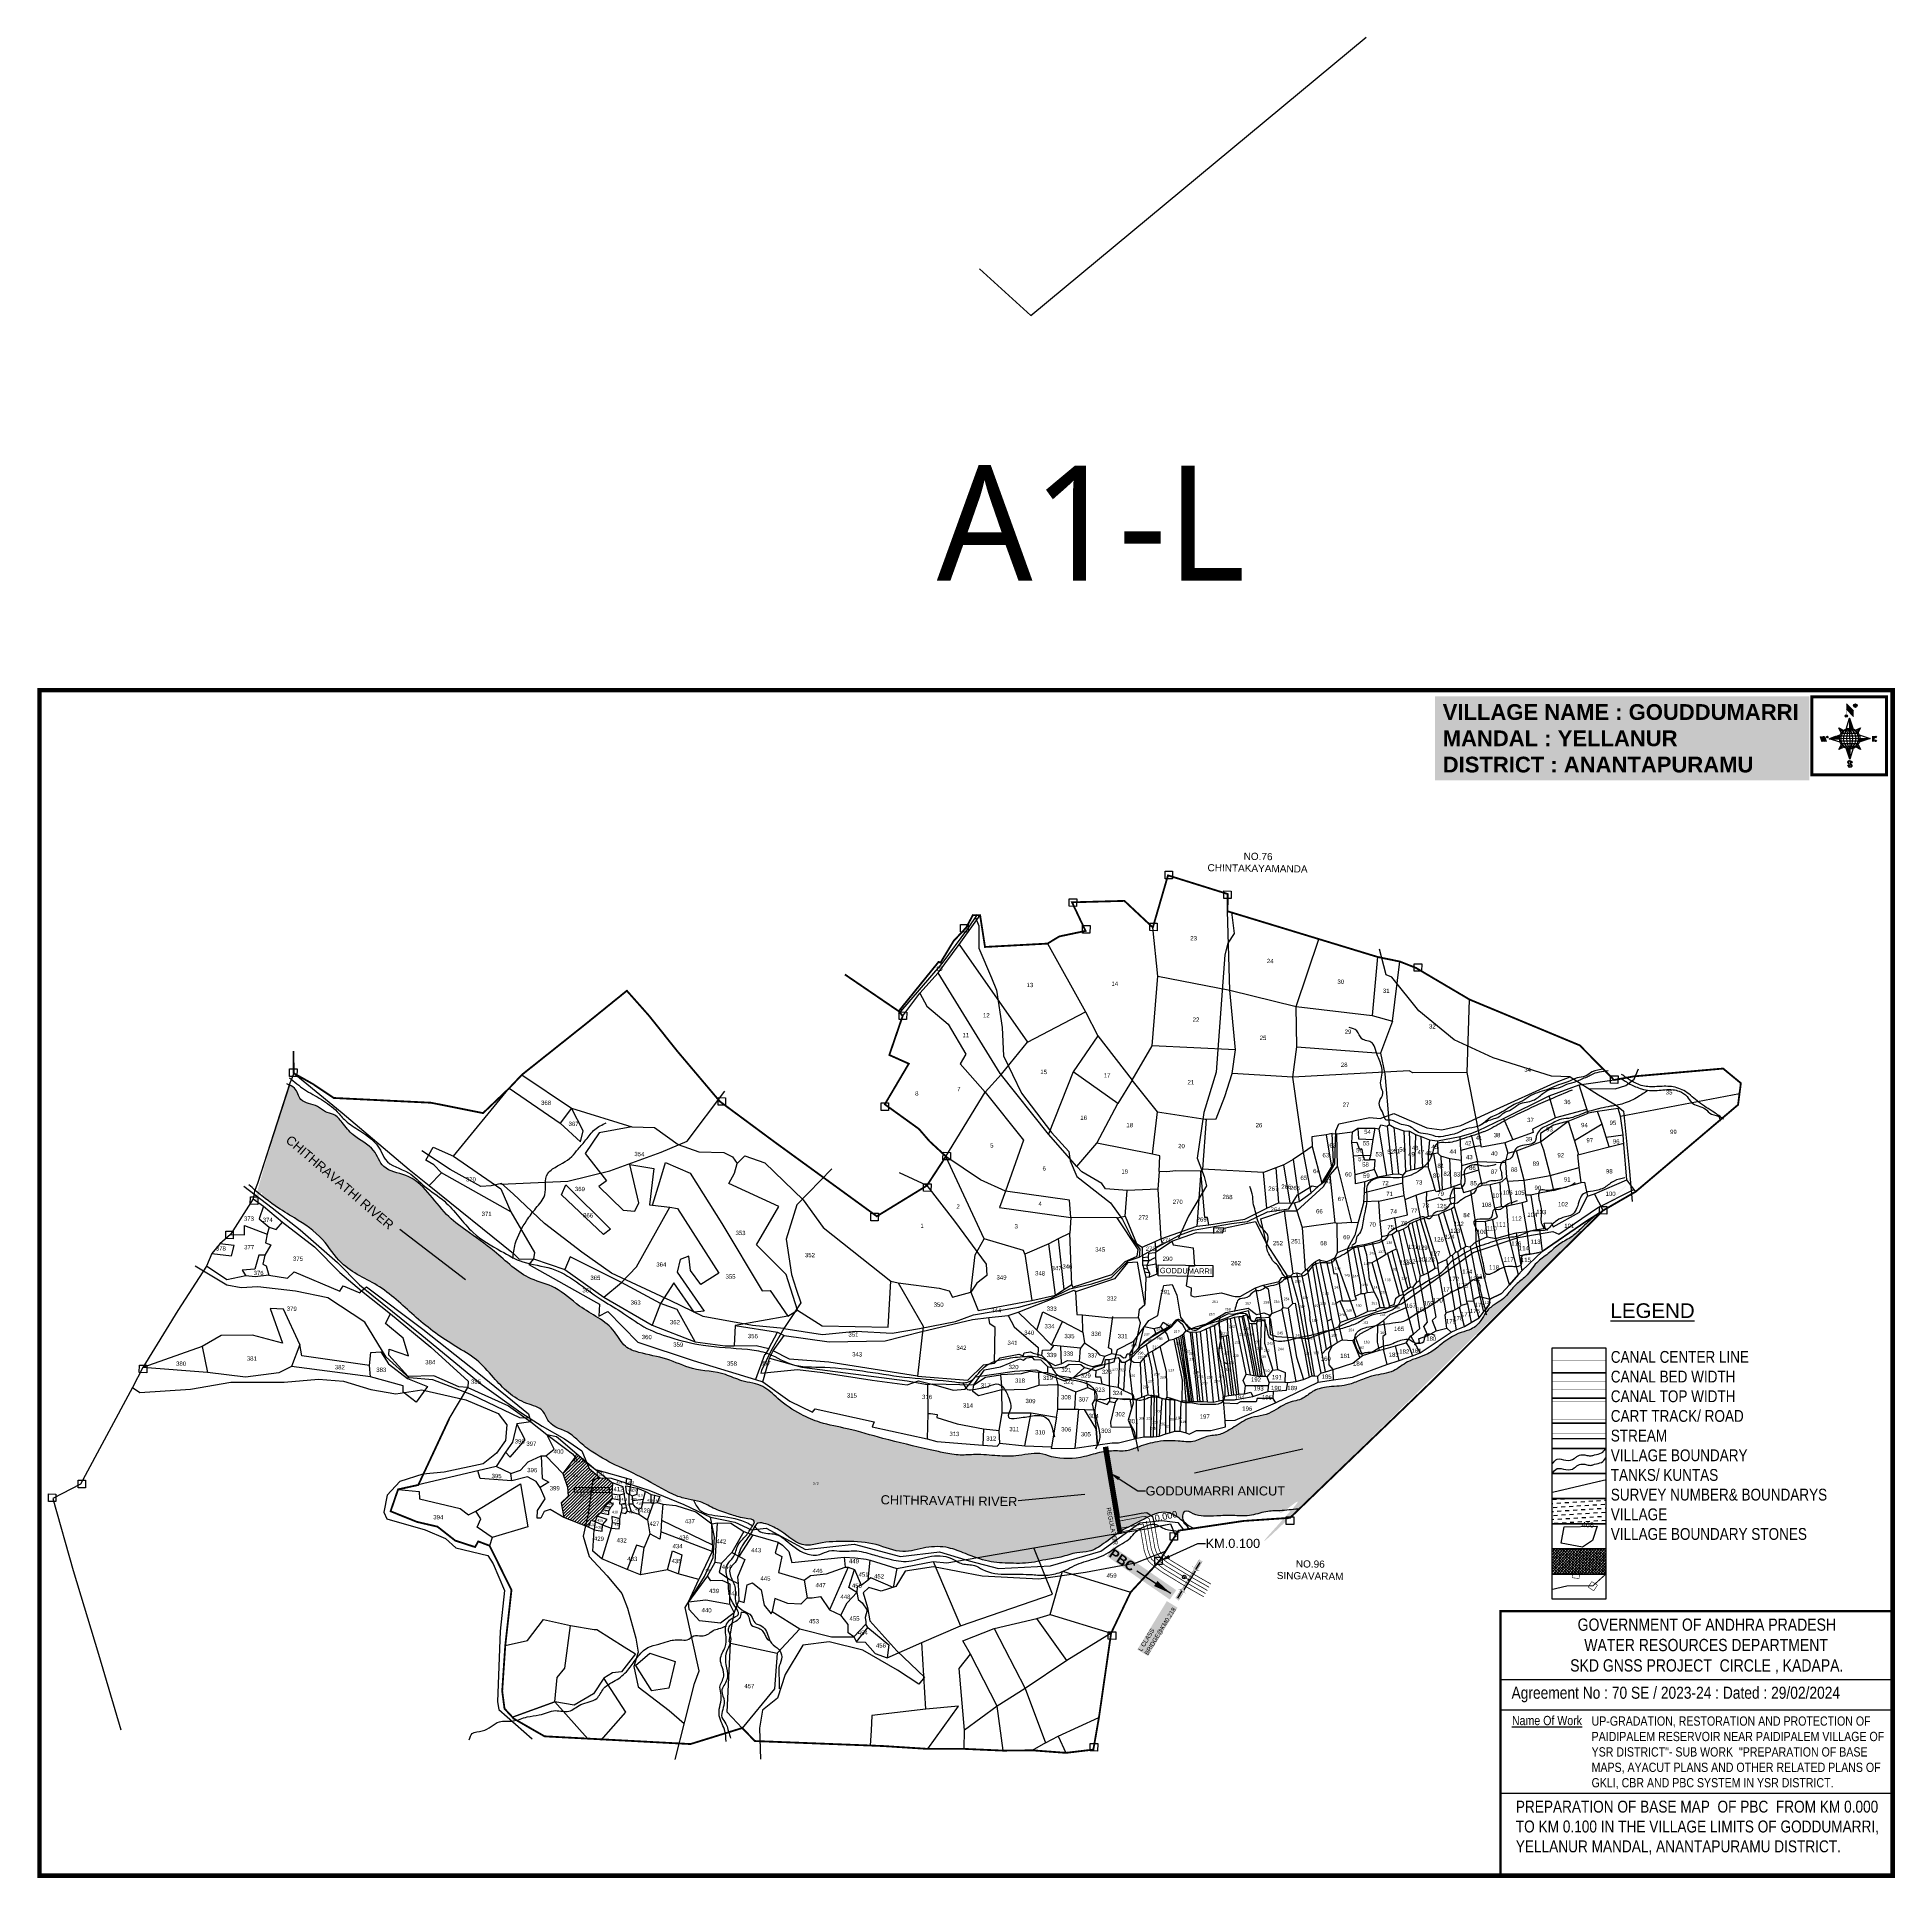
# Model space of a CAD drawing. Header units: inches. Extents: x -67596076815 to 95076089244, y 1613642 to 126917821473.
# Drawn here: x 174784 to 179875, y 1614758 to 1619803 of the extents above; entities that cross this region are included whole.
import ezdxf
from ezdxf import colors
from ezdxf.entities.mleader import LeaderData, LeaderLine
from ezdxf.enums import TextEntityAlignment as Align
from ezdxf.math import Vec2, Vec3

# ---------------------------------------------------------------- set-up
doc = ezdxf.new("R2010")
doc.units = ezdxf.units.IN
doc.header["$MEASUREMENT"] = 0
doc.header["$PDMODE"] = 32
doc.header["$PDSIZE"] = 10
doc.linetypes.add('ACAD_ISO02W100', pattern=[15, 12, -3])
doc.linetypes.add('HIDDEN2', pattern=[0.1875, 0.125, -0.0625])
for name, color, linetype in [('AQUADUCT', 1, 'Continuous'), ('bord', 1, 'Continuous'), ('CADAS', 1, 'Continuous'), ('CANAL1', 7, 'Continuous'), ('CSMark', 72, 'Continuous'), ('FRAME 025', 7, 'Continuous'), ('PAPER SIZE', 5, 'Continuous'), ('PLOT', 7, 'Continuous'), ('PLOT NO', 7, 'Continuous'), ('RE REMARKS', 7, 'Continuous'), ('ROAD', 1, 'Continuous'), ('ROADS', 6, 'ACAD_ISO02W100'), ('STREAM', 4, 'Continuous'), ('STRUCTURE', 5, 'Continuous'), ('TABLE', 7, 'Continuous'), ('tank', 4, 'Continuous'), ('text2', 7, 'Continuous'), ('TITLEBLOCK', 7, 'Continuous'), ('VILLAGE', 30, 'Continuous'), ('VILLAGE BOUNDARY', 5, 'Continuous'), ('VILLAGE BOUNDRY', 5, 'Continuous'), ('VILLAGE BOUNDRY STONES', 1, 'Continuous'), ('VILLAGE STONES', 240, 'Continuous')]:
    doc.layers.add(name, color=color, linetype=linetype)
doc.styles.add('A', font='arial.ttf')
doc.styles.add('ARIALN', font='ARIALN.TTF')
doc.styles.get("Standard").update_dxf_attribs({"font": 'arial.ttf'})
doc.styles.add('TMS', font='trebuc.ttf')
doc.linetypes.add('DOTS', pattern='A,1e-06,-3,["●",Standard,S=3,R=0,X=-1.25,Y=-1.25],-3', length=6.000001)
doc.dimstyles.get("Standard").update_dxf_attribs({"dimtxt": 0.18, "dimasz": 0.18, "dimexe": 0.18, "dimexo": 0.0625, "dimgap": 0.09, "dimtad": 0, "dimtih": 1, "dimtoh": 1, "dimdec": 4, "dimzin": 0, "dimdsep": 46, "dimtxsty": 'Standard', "dimcen": 0.09, "dimadec": 0, "dimazin": 0, "dimtfac": 1, "dimtdec": 4, "dimtofl": 0, "dimtmove": 0, "dimatfit": 3, "dimfxl": 1, "dimtolj": 1, "dimtzin": 0, "dimarcsym": 0})
pattern_1 = [(44.22, (174594.393, 1614690.0036), (-4.279553, 4.397686), [])]
pattern_2 = [(267.297113149, (-8720374.938, 50637915.138), (10.5367255337, -0.497431438), [])]
pattern_3 = [(357.297113149, (-8720374.938, 50637915.138), (0.497431438, 10.5367255337), [])]

# ---------------------------------------------------------------- blocks, each defined once
blk = doc.blocks.new('*X8')
at = {"color": 0, "linetype": 'Continuous'}
for p, q in [((6321.6, 240.5), (6322.3, 241.2)), ((6321.6, 240.3), (6322.3, 241)), ((6321.6, 240.1), (6322.3, 240.8)), ((6321.6, 239.9), (6322.4, 240.7)), ((6321.6, 239.8), (6322.4, 240.6)), ((6321.6, 239.6), (6322.5, 240.5)), ((6321.6, 239.4), (6322.5, 240.3)), ((6321.6, 239.2), (6322.6, 240.2)), ((6321.7, 239.1), (6322.6, 240.1)), ((6321.8, 240.8), (6322.4, 241.4)), ((6321.8, 239), (6322.7, 240)), ((6321.8, 239), (6322.8, 239.9)), ((6321.9, 238.9), (6322.9, 239.8)), ((6322, 238.8), (6323, 239.7)), ((6322.1, 241.3), (6322.4, 241.6)), ((6322.1, 238.7), (6323.1, 239.6)), ((6322.2, 238.6), (6323.1, 239.6)), ((6322.3, 238.5), (6323.2, 239.5)), ((6322.4, 238.5), (6323.3, 239.4)), ((6322.5, 238.4), (6323.4, 239.3)), ((6322.7, 238.4), (6323.6, 239.3)), ((6322.8, 238.3), (6323.7, 239.2)), ((6322.9, 238.3), (6323.8, 239.1)), ((6323.1, 238.2), (6323.9, 239.1)), ((6323.2, 238.2), (6324, 239)), ((6323.3, 238.2), (6324.2, 239)), ((6323.5, 238.1), (6324.3, 238.9)), ((6323.7, 238.1), (6324.4, 238.9)), ((6323.8, 238.1), (6324.6, 238.8)), ((6324.1, 238.2), (6324.7, 238.8)), ((6324.3, 238.3), (6324.9, 238.8)), ((6324.6, 238.3), (6325.1, 238.8)), ((6324.8, 238.4), (6325.2, 238.8)), ((6325.1, 238.5), (6325.4, 238.8)), ((6325.4, 238.6), (6325.6, 238.8))]:
    blk.add_line(p, q, dxfattribs=at)
blk = doc.blocks.new('*X7')
at = {"color": 0, "linetype": 'Continuous'}
for p, q in [((6324.4, 240.3), (6324.5, 240.4)), ((6324.6, 240.3), (6324.8, 240.5)), ((6324.7, 240.2), (6325, 240.5)), ((6324.8, 240.2), (6325.2, 240.6)), ((6325, 240.1), (6325.5, 240.6)), ((6325.1, 240.1), (6325.6, 240.6)), ((6325.2, 240), (6325.8, 240.6)), ((6325.3, 240), (6326, 240.6)), ((6325.4, 239.9), (6326.1, 240.6)), ((6325.5, 239.8), (6326.2, 240.5)), ((6325.6, 239.8), (6326.3, 240.5)), ((6325.7, 239.7), (6326.5, 240.4)), ((6325.9, 239.6), (6326.6, 240.3)), ((6326, 239.5), (6326.7, 240.3)), ((6326, 239.4), (6326.8, 240.2)), ((6326.1, 239.3), (6327, 240.2)), ((6326.2, 239.3), (6327.1, 240.1)), ((6326.3, 239.2), (6327.1, 240)), ((6326.4, 239.1), (6327.2, 239.9)), ((6326.5, 239), (6327.3, 239.8)), ((6326.5, 238.9), (6327.4, 239.7)), ((6326.6, 238.8), (6327.5, 239.6)), ((6326.7, 238.7), (6327.5, 239.5)), ((6326.8, 238.6), (6327.6, 239.4)), ((6326.8, 238.5), (6327.7, 239.3)), ((6326.8, 236.5), (6327.4, 237)), ((6326.9, 238.3), (6327.8, 239.2)), ((6326.9, 238.2), (6327.9, 239.1)), ((6326.9, 236.8), (6327.6, 237.4)), ((6327, 238.1), (6327.8, 239)), ((6327, 237.9), (6327.8, 238.8)), ((6327, 237.8), (6327.8, 238.6)), ((6327, 237.6), (6327.8, 238.4)), ((6327, 237.4), (6327.8, 238.2)), ((6327, 237.3), (6327.8, 238)), ((6327, 237.1), (6327.8, 237.9))]:
    blk.add_line(p, q, dxfattribs=at)
blk = doc.blocks.new('H')
at = {"layer": 'bord', "extrusion": (0.000427885, 0.004792, 0.999988)}
h = blk.add_hatch(dxfattribs=at)
h.set_pattern_fill('LINE', color=8, scale=84.387686, angle=-92.7029, style=0)
h.set_pattern_definition(pattern_2)
h.paths.add_polyline_path([(-625, 665, -0.090992), (-615, 710), (-751, 671)])
h = blk.add_hatch(dxfattribs=at)
h.set_pattern_fill('LINE', color=8, scale=84.387686, angle=-2.7029, style=0)
h.set_pattern_definition(pattern_3)
h.paths.add_polyline_path([(-492, 786, -0.090992), (-448, 775), (-486, 912)])
h = blk.add_hatch(dxfattribs=at)
h.set_pattern_fill('LINE', color=8, scale=84.387686, angle=-2.7029, style=0)
h.set_pattern_definition(pattern_3)
h.paths.add_polyline_path([(-504, 533, -0.090992), (-549, 543), (-510, 406)])
h = blk.add_hatch(dxfattribs=at)
h.set_pattern_fill('LINE', color=8, scale=84.387686, angle=-92.7029, style=0)
h.set_pattern_definition(pattern_2)
h.paths.add_polyline_path([(-246, 647), (-372, 653, -0.090992), (-382, 609)])
for p, q in [((-519, 1020, -1217), (-435, 927, -1216)), ((-516, 1087, -1217), (-432, 994, -1217)), ((-865, 701, -1215), (-847, 638, -1215)), ((-847, 700, -1215), (-829, 637, -1215)), ((-829, 699, -1215), (-811, 636, -1215)), ((-829, 699, -1215), (-811, 698, -1215)), ((-811, 698, -1215), (-794, 635, -1215)), ((-752, 665, -1215), (-615, 704, -1215)), ((-627, 794, -1216), (-567, 760, -1216)), ((-627, 794, -1216), (-584, 747, -1215)), ((-599, 731, -1215), (-627, 794, -1216)), ((-538, 774, -1216), (-487, 906, -1216)), ((-487, 906, -1216), (-493, 780, -1216)), ((-487, 906, -1216), (-448, 769, -1216)), ((-421, 753, -1216), (-359, 781, -1216)), ((-359, 781, -1216), (-405, 739, -1216)), ((-359, 781, -1216), (-392, 721, -1215)), ((-379, 693, -1215), (-246, 641, -1215)), ((-752, 665, -1215), (-625, 659, -1215)), ((-619, 614, -1215), (-752, 665, -1215)), ((-639, 526, -1214), (-606, 585, -1215)), ((-639, 526, -1214), (-593, 568, -1215)), ((-577, 553, -1215), (-639, 526, -1214)), ((-511, 400, -1214), (-549, 537, -1214)), ((-460, 533, -1215), (-511, 400, -1214)), ((-505, 527, -1214), (-511, 400, -1214)), ((-371, 513, -1214), (-431, 546, -1215)), ((-371, 513, -1214), (-414, 560, -1215)), ((-399, 576, -1215), (-371, 513, -1214)), ((-246, 641, -1215), (-383, 603, -1215)), ((-373, 647, -1215), (-246, 641, -1215)), ((-213, 669, -1215), (-217, 601, -1215)), ((-197, 600, -1215), (-194, 668, -1215))]:
    blk.add_line(p, q, dxfattribs=at)
at = {"layer": 'bord', "color": 8, "linetype": 'ByBlock', "extrusion": (0.000427885, 0.004792, 0.999988)}
for p, q in [((-386, 711, -1215), (-605, 722, -1215)), ((-411, 744, -1216), (-578, 752, -1216)), ((-493, 780, -1216), (-505, 527, -1214)), ((-373, 647, -1215), (-625, 659, -1215)), ((-378, 616, -1215), (-623, 628, -1215)), ((-375, 679, -1215), (-620, 691, -1215)), ((-392, 585, -1215), (-611, 595, -1215)), ((-420, 555, -1215), (-587, 562, -1215))]:
    blk.add_line(p, q, dxfattribs=at)
at = {"layer": 'bord', "extrusion": (0.000427885, 0.004792, 0.999988), "elevation": -1212}
for points, const_width in [([(-530, 950, 1), (-520, 939, 1)], 14.8), ([(-414, 1073, 1), (-398, 1058, 1)], 22.3), ([(-776, 697, 1), (-769, 690, 1)], 8.9), ([(-180, 618, 1), (-173, 611, 1)], 9.79), ([(-178, 667, 1), (-171, 660, 1)], 9.79), ([(-525, 322, 1), (-533, 329, 1)], 11.1), ([(-490, 362, 1), (-498, 369, 1)], 11.1)]:
    blk.add_lwpolyline(points, format="xyb", close=True, dxfattribs=dict(at, const_width=const_width))
for points, const_width in [([(-522, 960), (-516, 1093)], 1.61), ([(-434, 933), (-428, 1066)], 1.61), ([(-870, 707), (-846, 706)], 0.642), ([(-829, 643), (-855, 644)], 0.642), ([(-829, 643), (-821, 678)], 0.642), ([(-811, 642), (-784, 641)], 0.642), ([(-793, 641), (-782, 694)], 0.642), ([(-177, 605), (-226, 607)], 0.706), ([(-223, 676), (-174, 673)], 0.706), ([(-195, 645), (-185, 644)], 0.706)]:
    blk.add_lwpolyline(points, dxfattribs=dict(at, const_width=const_width))
for points in [[(-537, 317), (-531, 310), (-520, 307), (-505, 307), (-494, 310), (-486, 318), (-487, 326), (-491, 333), (-494, 336), (-503, 341), (-522, 347), (-530, 352), (-534, 355), (-537, 363), (-537, 373), (-530, 381), (-520, 384), (-504, 384), (-493, 380), (-487, 373)], [(-522, 348), (-526, 354), (-528, 361), (-528, 371), (-526, 375), (-521, 381), (-515, 384)], [(-505, 307), (-499, 312), (-497, 319), (-497, 327), (-501, 335), (-509, 343)]]:
    blk.add_lwpolyline(points, dxfattribs=at)
at = {"layer": 'bord', "extrusion": (0.000427885, 0.004792, 0.999988)}
for centre, radius in [((-525, 944, -1212), 14.8), ((-406, 1065, -1212), 22.3), ((-773, 694, -1212), 8.9), ((-498, 659, -1212), 127), ((-177, 615, -1212), 9.79), ((-174, 663, -1212), 9.79), ((-529, 325, -1212), 11.1), ((-494, 365, -1212), 11.1)]:
    blk.add_circle(centre, radius, dxfattribs=at)
at = {"layer": 'bord', "color": 8, "linetype": 'ByBlock', "extrusion": (0.000427885, 0.004792, 0.999988)}
for centre, radius, start, end in [((-482, 658, -1212), 128, 94.9254, 259.6691), ((-437, 656, -1212), 141, 113.2864, 241.308), ((-316, 651, -1212), 222, 142.5892, 212.0053), ((-560, 662, -1212), 141, 293.2864, 61.308), ((-681, 668, -1212), 222, 322.5892, 32.0053), ((-515, 660, -1212), 128, 274.9254, 79.6691)]:
    blk.add_arc(centre, radius, start, end, dxfattribs=at)
at = {"layer": 'bord', "extrusion": (0.000427885, 0.004792, 0.999988)}
for points in [[(-516, 1093, -1212), (-431, 1000, -1212), (-519, 1026, -1212), (-434, 933, -1212)], [(-864, 707, -1212), (-846, 706, -1212), (-846, 644, -1212), (-829, 643, -1212)], [(-829, 705, -1212), (-811, 704, -1212), (-811, 642, -1212), (-793, 641, -1212)], [(-193, 674, -1212), (-197, 606, -1212), (-213, 675, -1212), (-216, 607, -1212)]]:
    blk.add_solid(points, dxfattribs=at)
at = {"layer": 'bord', "extrusion": (0.000427885, 0.004792, 0.999988), "xscale": 7.977342409717546, "yscale": 7.977342409717546, "zscale": 7.977342409717546, "rotation": 138.0840426661453}
for name, p in [('*X7', (38301, -31929, -1212)), ('*X8', (38314, -31951, -1212))]:
    blk.add_blockref(name, p, dxfattribs=at)
blk = doc.blocks.new('SLB')
at = {"layer": 'STRUCTURE'}
h = blk.add_hatch(dxfattribs=at)
h.set_pattern_fill('DOTS', color=6, scale=20, angle=320.3722, style=0)
h.set_pattern_definition([(320.372247934, (-159.4327, -72.9564), (1.2786241598, 0.5641323054), [0, -1.25])])
h.paths.add_polyline_path([(769699.5, 1706871.1), (769699.5, 1706861.1), (769729.1, 1706861.1), (769732.1, 1706863.1), (769792.1, 1706863.1), (769795.1, 1706861.1), (769824.7, 1706861.1), (769824.7, 1706871.1), (769795.1, 1706871.1), (769792.1, 1706869.1), (769732.1, 1706869.1), (769729.1, 1706871.1)])
at = {"layer": 'STRUCTURE', "color": 6, "linetype": 'ACAD_ISO02W100', "ltscale": 0.5, "const_width": 0.5}
for points in [[(769699.5, 1706871.1), (769729.1, 1706871.1)], [(769699.5, 1706861.1), (769729.1, 1706861.1)], [(769795.1, 1706871.1), (769824.7, 1706871.1)], [(769795.1, 1706861.1), (769824.7, 1706861.1)]]:
    blk.add_lwpolyline(points, dxfattribs=at)
at = {"layer": 'STRUCTURE', "color": 6, "const_width": 0.628}
for points in [[(769726.1, 1706877.1), (769726.1, 1706873.1), (769732.1, 1706869.1), (769792.1, 1706869.1), (769798.1, 1706873.1), (769798.1, 1706877.1)], [(769726.1, 1706855.1), (769726.1, 1706859.1), (769732.1, 1706863.1), (769792.1, 1706863.1), (769798.1, 1706859.1), (769798.1, 1706855.1)]]:
    blk.add_lwpolyline(points, dxfattribs=at)
at = {"layer": 'STRUCTURE', "color": 6}
blk.add_lwpolyline([(769732.1, 1706863.1), (769792.1, 1706863.1)], dxfattribs=at)
blk.add_lwpolyline([(769732.1, 1706863.1), (769792.1, 1706863.1)], dxfattribs=at)
at = {"layer": 'STRUCTURE', "color": 0}
blk.add_circle((769762.1, 1706866.1), 1.24, dxfattribs=at)
for points in [[(769703.8, 1706866), (769726.7, 1706866)], [(769818.6, 1706865.8), (769795.7, 1706865.8)]]:
    blk.add_leader(points, dimstyle='Standard', override={"dimasz": 10, "dimgap": 0.09, "dimtad": 0}, dxfattribs=at)
blk = doc.blocks.new('RRR')
at = {"layer": 'STRUCTURE', "color": 5, "insert": (178032.4, 1615587.8), "char_height": 26, "width": 204.022, "attachment_point": 1, "rotation": 6.9688, "bg_fill": 1, "box_fill_scale": 1.1, "bg_fill_color": 7, "bg_fill_true_color": 16777215, "bg_fill_transparency": 0}
blk.add_mtext('{\\fArial|b1|i0|c0|p34;\\C1;PBC}', dxfattribs=at)
at = {"layer": 'RE REMARKS', "color": 1}
blk.add_leader([(178232.5, 1615598.8), (178121.7, 1615583.2)], dimstyle='Standard', override={"dimasz": 50}, dxfattribs=at)

msp = doc.modelspace()

# ---------------------------------------------------------------- hatches: boundary and pattern name
at = {"layer": 'PLOT'}
h = msp.add_hatch(dxfattribs=at)
h.set_pattern_fill('ANSI31', color=11, scale=49.090422, angle=-0.78)
h.set_pattern_definition(pattern_1)
h.paths.add_polyline_path([(176306.4, 1615848.4), (176326.3, 1615853.7), (176296.6, 1615879.9), (176290.2, 1615895.5), (176280.9, 1615902.7), (176262.8, 1615919.7), (176257.8, 1615910.8), (176224.1, 1615866.2), (176237.1, 1615828.8), (176238.8, 1615803.9), (176219.9, 1615785.2), (176227, 1615745), (176286.4, 1615722.1), (176293.8, 1615755.9)])
h.paths.add_polyline_path([(176258.9, 1615897.7), (176278.4, 1615897.4), (176278.5, 1615907.9), (176259, 1615908.2)], flags=24)
h.paths.add_polyline_path([(176269.7, 1615800.1), (176289.2, 1615799.8), (176289.3, 1615810.3), (176269.8, 1615810.6)], flags=24)
h.paths.add_polyline_path([(176248.9, 1615854.9), (176268.4, 1615854.6), (176268.6, 1615865.1), (176249.1, 1615865.4)], flags=24)
h = msp.add_hatch(dxfattribs=at)
h.set_pattern_fill('ANSI31', color=11, scale=49.090422, angle=-0.78)
h.set_pattern_definition(pattern_1)
h.paths.add_polyline_path([(176293.8, 1615755.9), (176286.4, 1615722.1), (176294.5, 1615719), (176301.9, 1615737.7), (176313, 1615734.3), (176318.5, 1615749.4), (176340.4, 1615776.9), (176352.2, 1615788.2), (176359.5, 1615796.2), (176358.7, 1615810.6), (176360.7, 1615840), (176344.1, 1615853.3), (176326.3, 1615853.7), (176306.4, 1615848.4)])
h.paths.add_polyline_path([(176269.7, 1615800.1), (176289.2, 1615799.8), (176289.3, 1615810.3), (176269.8, 1615810.6)], flags=9)
at = {"layer": 'PLOT NO'}
h = msp.add_hatch(dxfattribs=at)
h.set_pattern_fill('DOTS', color=256, scale=250)
edge = h.paths.add_edge_path()
edge.add_spline(control_points=[(175474.9, 1616931.1), (175480.3, 1616928.8), (175495.7, 1616920.4), (175502.5, 1616879.9), (175548.1, 1616880.4), (175571.3, 1616855.4), (175600.1, 1616852.1), (175622.5, 1616824.3), (175652.5, 1616785.2), (175708.9, 1616762.8), (175728.9, 1616695.2), (175831.9, 1616685), (175881.3, 1616591.4), (175965.8, 1616526.4), (176046, 1616472.4), (176115.9, 1616399.3), (176210.7, 1616379.5), (176275.3, 1616312.1), (176358.5, 1616279.8), (176389.7, 1616211.8), (176445.6, 1616192.8), (176508.8, 1616183.8), (176583.4, 1616146.3), (176657.6, 1616146.1), (176717.6, 1616115.9), (176773.7, 1616111.5), (176818.6, 1616063.9), (176870.5, 1616029.9), (176935.1, 1616001.6), (177012.6, 1615988.6), (177111.4, 1615957.8), (177200.3, 1615938.5), (177270.6, 1615922), (177312.1, 1615914.6), (177361.4, 1615919.9), (177411.9, 1615914.1), (177460.4, 1615912.2), (177498.6, 1615919.3), (177532.4, 1615923), (177581.5, 1615903.8), (177641.3, 1615906.2), (177698.8, 1615926.3), (177736.7, 1615928.5), (177769.7, 1615926.3), (177803.1, 1615939.5), (177850.3, 1615955.1), (177902.5, 1615957.7), (177952.2, 1615948.6), (177987.1, 1615970.7), (178024.7, 1615969.8), (178051.8, 1615986.2), (178075.3, 1616000.2), (178106.9, 1616022.8), (178161.3, 1616022.7), (178204.4, 1616062.7), (178251.6, 1616067.1), (178279.7, 1616094.5), (178322.3, 1616105.7), (178366.3, 1616104.3), (178408, 1616120.6), (178449.1, 1616137.8), (178499.7, 1616140.4), (178541.3, 1616178.9), (178590.6, 1616187), (178634.3, 1616223), (178672, 1616250.8), (178717, 1616260.1), (178740.2, 1616281.9), (178753.6, 1616309.7), (178774.5, 1616328.4), (178797.9, 1616341), (178817.2, 1616361), (178835.4, 1616385.5), (178868.4, 1616407.4), (178888.9, 1616444.4), (178926.2, 1616468), (178954.4, 1616497.2), (178990.2, 1616513.2), (179023, 1616546.1), (179048.6, 1616567), (179065.2, 1616580.6), (179065.2, 1616579.4), (179065.2, 1616578.2), (179065.2, 1616577), (179015.7, 1616528.2), (178966.2, 1616479.5), (178916.6, 1616430.7), (178812.5, 1616326.2), (178708.4, 1616221.7), (178604.3, 1616117.2), (178483.8, 1616001.1), (178363.3, 1615885.1), (178242.8, 1615769), (178222.9, 1615766.8), (178193.6, 1615763.4), (178148.3, 1615763.4), (178106.6, 1615746.8), (178060.8, 1615752), (178019.4, 1615750), (177982.3, 1615748.1), (177954.6, 1615752.2), (177929.7, 1615769.2), (177920.7, 1615749.7), (177922.4, 1615741.7), (177920.3, 1615737.8), (177918.4, 1615739.5), (177905, 1615750.9), (177865, 1615769.2), (177810.9, 1615735.8), (177754, 1615711.1), (177711.2, 1615675.8), (177671.1, 1615649.8), (177628.5, 1615651), (177590.7, 1615634.9), (177551, 1615631.5), (177506.1, 1615619.1), (177453, 1615619.6), (177388.4, 1615622.5), (177333, 1615644), (177278, 1615666.7), (177218.2, 1615666.4), (177152.1, 1615642.5), (177081.6, 1615677.3), (177003.4, 1615680.6), (176939.3, 1615679.1), (176874.9, 1615661.3), (176830.8, 1615705.6), (176790.5, 1615725.9), (176764.4, 1615732.4), (176757.9, 1615729.1), (176757.3, 1615728.7), (176749.3, 1615732.9), (176749.8, 1615740.6), (176713.3, 1615743.2), (176684, 1615754.3), (176640.4, 1615767), (176605.7, 1615789.6), (176568.1, 1615794.9), (176517.2, 1615808.9), (176458.3, 1615849), (176379.4, 1615883.1), (176314.8, 1615916.7), (176272, 1615949.8), (176237.3, 1615985.3), (176186.3, 1615992.8), (176171.5, 1616046.5), (176099.1, 1616060), (176044.2, 1616116.2), (175990.4, 1616180.7), (175910.7, 1616223.9), (175821.5, 1616290.1), (175730.3, 1616383.4), (175619.9, 1616425.2), (175567.5, 1616515.6), (175499.1, 1616560.9), (175433.3, 1616599.9), (175398.8, 1616627.7), (175380.8, 1616642.8), (175383.1, 1616648.8), (175385.4, 1616654.8), (175387.8, 1616660.8), (175416.8, 1616750.9), (175445.8, 1616840.9), (175474.9, 1616931)], knot_values=[0, 0, 0, 0, 17.065403, 52.30513, 101.676909, 127.638475, 150.849799, 183.1842, 229.014228, 299.624798, 351.524663, 416.264363, 570.937192, 639.34671, 736.185751, 862.1846, 931.961055, 1015.91737, 1135.271816, 1184.910104, 1225.326852, 1303.72355, 1378.56701, 1470.749657, 1518.836373, 1578.515513, 1631.086059, 1707.505674, 1764.943302, 1840.900707, 1942.172739, 2075.180608, 2113.446397, 2159.107495, 2200.719334, 2261.071089, 2311.255794, 2345.365689, 2378.001081, 2410.789354, 2500.992265, 2549.503164, 2593.106287, 2614.081772, 2647.726361, 2698.771837, 2763.0958, 2803.548969, 2844.308975, 2880.082337, 2912.401536, 2936.810388, 2962.885464, 3027.132461, 3088.701848, 3129.675403, 3162.188019, 3202.095152, 3257.929254, 3292.867426, 3334.810895, 3391.859861, 3437.865313, 3497.807861, 3535.326088, 3606.102798, 3635.12104, 3670.62842, 3696.497131, 3727.269072, 3752.6073, 3775.901371, 3809.884792, 3843.834926, 3892.433779, 3932.315167, 3974.261686, 4013.116333, 4047.84374, 4112.425259, 4112.425259, 4112.425259, 4113.425259, 4113.425259, 4113.425259, 4114.425259, 4114.425259, 4114.425259, 4115.425259, 4115.425259, 4115.425259, 4116.425259, 4116.425259, 4116.425259, 4166.285869, 4204.748609, 4251.573613, 4297.401825, 4340.2498, 4377.078635, 4405.883689, 4430.298362, 4443.456401, 4457.102973, 4457.102973, 4457.102973, 4464.640163, 4509.190738, 4576.986699, 4638.784966, 4697.940086, 4743.139835, 4777.047027, 4822.052006, 4864.371739, 4895.846374, 4961.312351, 5022.137096, 5088.666556, 5137.947169, 5199.530928, 5263.840827, 5339.521061, 5421.195163, 5497.146709, 5533.745361, 5611.845212, 5657.051452, 5678.972927, 5681.272119, 5681.272119, 5681.272119, 5682.560022, 5711.291746, 5751.589534, 5795.710612, 5840.776715, 5874.703181, 5908.099988, 5998.580784, 6085.114554, 6166.359142, 6216.073698, 6246.66269, 6314.873579, 6346.836247, 6395.917308, 6511.846132, 6578.749053, 6645.916203, 6780.600207, 6911.601124, 7034.64595, 7117.127972, 7214.318147, 7276.494928, 7346.996499, 7346.996499, 7346.996499, 7347.996499, 7347.996499, 7347.996499, 7348.996499, 7348.996499, 7348.996499, 7348.996499], weights=[1, 1, 1, 1, 1, 1, 1, 1, 1, 1, 1, 1, 1, 1, 1, 1, 1, 1, 1, 1, 1, 1, 1, 1, 1, 1, 1, 1, 1, 1, 1, 1, 1, 1, 1, 1, 1, 1, 1, 1, 1, 1, 1, 1, 1, 1, 1, 1, 1, 1, 1, 1, 1, 1, 1, 1, 1, 1, 1, 1, 1, 1, 1, 1, 1, 1, 1, 1, 1, 1, 1, 1, 1, 1, 1, 1, 1, 1, 1, 1, 1, 1, 1, 1, 1, 1, 1, 1, 1, 1, 1, 1, 1, 1, 1, 1, 1, 1, 1, 1, 1, 1, 1, 1, 1, 1, 1, 1, 1, 1, 1, 1, 1, 1, 1, 1, 1, 1, 1, 1, 1, 1, 1, 1, 1, 1, 1, 1, 1, 1, 1, 1, 1, 1, 1, 1, 1, 1, 1, 1, 1, 1, 1, 1, 1, 1, 1, 1, 1, 1, 1, 1, 1, 1, 1, 1, 1, 1, 1, 1, 1, 1, 1, 1], degree=3, periodic=0)
at = {"layer": 'tank'}
h = msp.add_hatch(dxfattribs=at)
h.set_pattern_fill('DASH', color=256, scale=87.483662, angle=3.5405, style=0)
h.set_pattern_definition([(3.5405362, (-377827.564, 393862.206), (10.23927005, 11.58990176), [10.93545779, -10.93545779])])
h.paths.add_polyline_path([(178936.1, 1615797.1), (179083, 1615797.1), (179083, 1615728.2), (178936.1, 1615728.2)])
at = {"layer": 'text2', "linetype": 'Continuous'}
h = msp.add_hatch(color=40, dxfattribs=at)
h.dxf.hatch_style = 1
h.paths.add_polyline_path([(177738.2, 1615748.8), (177748.5, 1615750.7), (177757.5, 1615701.7), (177747.3, 1615699.8)])
at = {"layer": 'VILLAGE', "linetype": 'Continuous'}
h = msp.add_hatch(dxfattribs=at)
h.set_pattern_fill('SACNCR', color=256, scale=58.759845, angle=1.5303, style=0)
h.set_pattern_definition([(46.53031993, (-377827.564, 393862.206), (-3.997901602, 3.789848172), []), (46.53031993, (-377823.67, 393862.31), (-3.997901602, 3.789848172), [0, -5.508735462])])
h.paths.add_polyline_path([(178936.1, 1615659.3), (179083, 1615659.3), (179083, 1615590.5), (178936.1, 1615590.5)])

# ---------------------------------------------------------------- linework, layer by layer
at = {"layer": 'CANAL1', "color": 1, "linetype": 'HIDDEN2', "ltscale": 100, "const_width": 0.72, "elevation": 0.8}
msp.add_lwpolyline([(178936.1, 1616175.9), (179083, 1616175.9)], dxfattribs=at)
at = {"layer": 'CANAL1', "color": 5, "ltscale": 100, "const_width": 0.72, "elevation": 0.8}
for points in [[(179083, 1616117.9), (178936.1, 1616117.9)], [(179083, 1616096.3), (178936.1, 1616096.3)]]:
    msp.add_lwpolyline(points, dxfattribs=at)
at = {"layer": 'CANAL1', "color": 1, "ltscale": 100, "const_width": 0.72, "elevation": 0.8}
for points in [[(179083, 1616063.4), (178936.1, 1616063.4)], [(179083, 1616013), (178936.1, 1616013)]]:
    msp.add_lwpolyline(points, dxfattribs=at)
at = {"layer": 'CANAL1', "color": 200, "const_width": 1}
msp.add_lwpolyline([(177738.2, 1615748.8), (177748.5, 1615750.7), (177757.5, 1615701.7), (177747.3, 1615699.8)], close=True, dxfattribs=at)
at = {"layer": 'CANAL1', "color": 200, "const_width": 2}
for points in [[(177749.4, 1615745.9), (177791.1, 1615753.5), (177809.1, 1615757.2), (177824.8, 1615758.7), (177840.3, 1615748), (177844.1, 1615733.9), (177847.9, 1615713.9), (177856.5, 1615664.4), (177859.7, 1615655.2), (177862.4, 1615649.4), (177867.9, 1615644.4), (177887.6, 1615629.8), (177952.9, 1615590), (178000.6, 1615562.9)], [(177756.6, 1615706.5), (177798.7, 1615714.2), (177806.8, 1615715.9), (177808.5, 1615706.8), (177817.7, 1615654.3), (177822.6, 1615640.2), (177829.5, 1615625.3), (177842.4, 1615613.5), (177865.3, 1615596.6), (177932.6, 1615555.6), (177980.8, 1615528.1)]]:
    msp.add_lwpolyline(points, dxfattribs=at)
at = {"layer": 'CANAL1', "color": 5, "const_width": 2}
for points in [[(177751.2, 1615736), (177793, 1615743.7), (177810.6, 1615747.3), (177822.1, 1615748.4), (177831.6, 1615741.8), (177834.4, 1615731.7), (177838, 1615712.1), (177846.8, 1615661.9), (177850.4, 1615651.5), (177854.2, 1615643.4), (177861.5, 1615636.7), (177882, 1615621.5), (177947.8, 1615581.4), (177995.6, 1615554.2)], [(177754.8, 1615716.4), (177796.8, 1615724.1), (177813.6, 1615727.5), (177814.8, 1615727.6), (177814.9, 1615727.2), (177818.3, 1615708.5), (177827.4, 1615656.8), (177831.9, 1615644), (177837.7, 1615631.4), (177848.8, 1615621.3), (177870.8, 1615604.9), (177937.6, 1615564.2), (177985.8, 1615536.8)]]:
    msp.add_lwpolyline(points, dxfattribs=at)
at = {"layer": 'CANAL1', "color": 1, "linetype": 'HIDDEN2', "ltscale": 100, "const_width": 2}
msp.add_lwpolyline([(177822.9, 1615735.7), (177824.6, 1615729.5), (177824.6, 1615729.5), (177826.7, 1615718.5), (177828.2, 1615710.3), (177837.1, 1615659.4), (177841.2, 1615647.7), (177846, 1615637.4), (177855.1, 1615629), (177876.4, 1615613.2), (177940.4, 1615574.2), (177942.7, 1615572.8), (177990.7, 1615545.5)], dxfattribs=at)
at = {"layer": 'FRAME 025', "lineweight": -3, "elevation": 4.6}
for points in [[(178794, 1615301.6), (179868.8, 1615301.6)], [(178793.5, 1615218.6), (179868.3, 1615218.6)], [(178791.2, 1614989.6), (179865.9, 1614989.6)]]:
    msp.add_lwpolyline(points, dxfattribs=at)
at = {"layer": 'PAPER SIZE', "color": 2}
msp.add_lwpolyline([(177365.8, 1619167.7), (177507.1, 1619040.6), (178425.9, 1619803.2)], dxfattribs=at)
at = {"layer": 'PAPER SIZE', "color": 5, "const_width": 12}
msp.add_lwpolyline([(174789.8, 1618012.9), (179868.8, 1618012.9), (179868.8, 1614763.7), (174789.8, 1614763.7)], close=True, dxfattribs=at)
at = {"layer": 'PAPER SIZE'}
msp.add_lwpolyline([(175474.9, 1616931.1), (175387.8, 1616660.8), (175379.5, 1616639.6), (175376.7, 1616624.5), (175388.7, 1616624.4), (175388.5, 1616610.1), (175403.9, 1616599.2), (175456.1, 1616554.5), (175544, 1616487.6), (175613.2, 1616417.3), (175672.5, 1616366.8), (175685.9, 1616378), (175840.3, 1616261.2), (175994.6, 1616139.7), (176130.2, 1616029.9), (176137.1, 1616007.7), (176180.5, 1615972.9), (176206.9, 1615967.7), (176212.8, 1615962.8), (176262.8, 1615919.7), (176313.8, 1615877.3), (176411.4, 1615849.3), (176409.1, 1615829.5), (176428.6, 1615825.7), (176450.8, 1615816.7), (176466.7, 1615808.5), (176475.5, 1615806.3), (176490.1, 1615802.7), (176483.1, 1615786.1), (176498.1, 1615782.3), (176534.5, 1615778.3), (176588.9, 1615761.1), (176632.9, 1615727.8), (176648.3, 1615731.2), (176684.6, 1615729.8), (176720.1, 1615707.3), (176745.2, 1615697.9), (176814.4, 1615677.5), (176826, 1615669.5), (176844.1, 1615652.5), (176851.6, 1615622.2), (176995.7, 1615637.1), (177025.8, 1615634.9), (177055.7, 1615631), (177067, 1615628.6), (177139.9, 1615605.4), (177239.2, 1615624.9), (177276.6, 1615621.5), (177361.5, 1615636.2), (177515.1, 1615662.5), (177721.3, 1615697.7), (177746.9, 1615701.9), (177738.2, 1615748.8), (177748.5, 1615750.7), (177749.4, 1615745.9), (177791.1, 1615753.5), (177809.1, 1615757.2), (177824.8, 1615758.7), (177840.3, 1615748), (177844.1, 1615733.9), (177846.8, 1615719.4), (177889.6, 1615728.2), (177899.6, 1615703.8), (177908, 1615703.7), (177911.5, 1615709.4), (177953.3, 1615715.6)], dxfattribs=at)
at = {"layer": 'PAPER SIZE', "const_width": 15}
msp.add_lwpolyline([(177743.3, 1615749.7), (177711.6, 1615939.4)], dxfattribs=at)
at = {"layer": 'PAPER SIZE', "color": 5, "const_width": 6.4, "elevation": 4.6}
msp.add_lwpolyline([(179868.8, 1614763.7), (178794, 1614763.7), (178794, 1615488.3), (179868.8, 1615488.3)], close=True, dxfattribs=at)
at = {"layer": 'PLOT'}
for points in [[(177797.9, 1616461.4), (177801, 1616479.7), (177743.7, 1616566.9), (177765.8, 1616571), (177770.8, 1616642), (177711.7, 1616646.6), (177701.6, 1616661.2), (177647.1, 1616692.8), (177632.8, 1616707.5), (177555.5, 1616796.1), (177423.2, 1616962.1), (177253.4, 1617238.6), (177310.3, 1617316.5), (177368, 1617396)], [(178702.8, 1616965.3), (178553.5, 1616964.4), (178543.7, 1616969.6), (178224.9, 1616952), (178058.8, 1616962.4), (178067.7, 1617027.1), (178052.1, 1617191.2), (178046.1, 1617407.1)], [(177310.3, 1617316.5), (177497.6, 1617048.5)], [(177552.5, 1617318.5), (177656.9, 1617131.4)], [(178275, 1616635.6), (178254.5, 1616746.3), (178224.9, 1616952), (178235.5, 1617035.5), (178234.2, 1617146.1), (178296, 1617331)], [(177855.1, 1617229), (178052.1, 1617191.2), (178234.2, 1617146.1), (178442.4, 1617121.5), (178498.2, 1617106.1), (178518, 1617269.4)], [(178457.3, 1617281.9), (178442.4, 1617121.5)], [(177155.7, 1617120.1), (177202.8, 1617182.4), (177253.4, 1617238.6)], [(177202.8, 1617182.4), (177222.2, 1617146.8), (177280.4, 1617097.9), (177329.1, 1617015.8), (177313.5, 1616989.2), (177382.1, 1616911.6), (177486.7, 1616779.4), (177437.8, 1616639.5), (177421.4, 1616594.9), (177616.3, 1616567.6), (177614.1, 1616525.1), (177581.8, 1616509.3), (177556.1, 1616495.2), (177490.6, 1616467), (177487.1, 1616477), (177379.2, 1616509.6)], [(178741.7, 1616760.3), (178733.6, 1616806.1), (178702.8, 1616965.3), (178709.3, 1617165.2)], [(178498.2, 1617106.1), (178465.1, 1617018.1), (178476.8, 1616961.6), (178488.9, 1616822.9)], [(177691, 1617065.6), (177623.3, 1616967), (177555.5, 1616796.1)], [(178067.7, 1617027.1), (177839.3, 1617038.7)], [(178235.5, 1617035.5), (178465.1, 1617018.1)], [(177632.8, 1616707.5), (177688.1, 1616771.4), (177745, 1616880.4), (177623.3, 1616967)], [(177853.8, 1616857.6), (177984.6, 1616837.6), (177987.7, 1616837.3), (178014.8, 1616838.1), (178038.7, 1616899.4), (178058.8, 1616962.4)], [(177784.3, 1616943.8), (177745, 1616880.4)], [(177840.3, 1616741), (177853.8, 1616857.6), (177784.3, 1616943.8)], [(178332.4, 1616797.7), (178345.6, 1616796.9), (178388.2, 1616803), (178402.7, 1616812.8), (178450.3, 1616812.9), (178461.5, 1616810.5), (178465.8, 1616821.3), (178483.7, 1616817.8), (178488.9, 1616822.9), (178502.6, 1616814.4), (178529.1, 1616805.7), (178544.8, 1616804.8), (178561.3, 1616795.6), (178576.3, 1616790), (178599.6, 1616781), (178621.7, 1616777.8), (178683.4, 1616789.5), (178712.3, 1616798.4), (178733.6, 1616806.1), (178801.9, 1616839.2), (178927.2, 1616900.9), (179009.4, 1616931.3)], [(179164.5, 1616638.5), (179140.4, 1616671.3), (179132, 1616767.4), (179129.9, 1616794.1), (179123.3, 1616845.1), (179116.8, 1616866.1), (179059.9, 1616858.1), (179034.1, 1616853.6), (179009.4, 1616931.3), (179105.1, 1616944.7)], [(179123.3, 1616845.1), (179449.2, 1616907.9)], [(179030.7, 1616864.2), (178945, 1616840.6), (178881.9, 1616810), (178883.8, 1616800.9), (178828.3, 1616780.2), (178806.3, 1616772.3), (178741.7, 1616760.3), (178740.3, 1616764), (178722, 1616761.6), (178685, 1616751.2), (178686, 1616723.9), (178655.4, 1616728.3), (178630.4, 1616735.7), (178621.9, 1616744.2), (178611.6, 1616742.2), (178595.9, 1616740.6), (178596, 1616706.7), (178581.3, 1616705.6), (178558.1, 1616699.1), (178548.4, 1616697.4), (178533.3, 1616693), (178526.8, 1616684.2), (178515.6, 1616686.4), (178497.7, 1616686), (178482.6, 1616682.6), (178458, 1616678.1), (178421.9, 1616665.4), (178396.3, 1616659.7), (178395.4, 1616685), (178391.5, 1616735.7), (178387, 1616773.3), (178388.2, 1616803)], [(178713.9, 1616793.8), (178722, 1616761.6), (178731.1, 1616721.4), (178808, 1616718.1), (178814.2, 1616744.5), (178837.9, 1616750.4), (178903.4, 1616775.3), (178979.7, 1616831.6), (179034.1, 1616853.6)], [(178945, 1616840.6), (178927.2, 1616900.9)], [(179092.1, 1616761.1), (179083.4, 1616787.6), (179072.7, 1616823.9), (179059.9, 1616858.1)], [(177987.7, 1616837.3), (177977.4, 1616700.6)], [(178402.7, 1616812.8), (178404.7, 1616783.5), (178445.4, 1616781.1)], [(178458, 1616678.1), (178449, 1616699.4), (178450.8, 1616725.9), (178435.5, 1616725.4), (178438.3, 1616738.4), (178445.4, 1616781.1), (178450.3, 1616812.9)], [(178482.6, 1616682.6), (178461.5, 1616810.5)], [(178483.7, 1616817.8), (178497.7, 1616686)], [(178515.6, 1616686.4), (178502.6, 1616814.4)], [(178529.1, 1616805.7), (178533.3, 1616693)], [(178548.4, 1616697.4), (178544.8, 1616804.8)], [(178801.9, 1616839.2), (178828.3, 1616780.2)], [(178979.7, 1616831.6), (178939.2, 1616820.9), (178904.1, 1616798.2), (178903.4, 1616775.3), (178912.2, 1616753.5), (178930.2, 1616682.8), (178939.4, 1616641.9), (179014.8, 1616663.7), (179024.7, 1616665), (179032.5, 1616626.2)], [(178979.7, 1616831.6), (178996.4, 1616777.8), (179006.7, 1616743.2), (179006.1, 1616739.7)], [(179072.7, 1616823.9), (178996.4, 1616777.8)], [(177858.8, 1616693.8), (177860.1, 1616736.9), (177840.3, 1616741), (177688.1, 1616771.4)], [(177811.7, 1616486.8), (177847.8, 1616502.1), (177863.5, 1616509.2), (177961.7, 1616544.1), (177994.7, 1616547.2), (178093.5, 1616563.1), (178153.6, 1616592.9), (178185.8, 1616608.1), (178217.2, 1616607.1), (178229, 1616607.9), (178242.4, 1616611.2), (178275, 1616635.6), (178304.1, 1616662), (178331, 1616706.1), (178336.6, 1616720.4), (178332.4, 1616797.7), (178316, 1616794), (178276.9, 1616789.3), (178278, 1616762.3), (178254.5, 1616746.3), (178225.5, 1616726.3), (178200.6, 1616711.7), (178178.5, 1616703.8), (178144.6, 1616691.5), (177977.4, 1616700.6), (177972.5, 1616694.3), (177903.9, 1616696.1), (177879.6, 1616692.6), (177858.8, 1616693.8), (177855.3, 1616645), (177770.8, 1616642)], [(178209.8, 1616408.2), (178219.5, 1616407.9), (178225.9, 1616414.1), (178236.1, 1616415.9), (178248.5, 1616412.6), (178259.1, 1616422.5), (178265.5, 1616427.2), (178277.8, 1616439.9), (178287.4, 1616447.3), (178297.6, 1616452.6), (178299.8, 1616451.1), (178317.8, 1616447.5), (178330.1, 1616452.1), (178341.1, 1616458.5), (178347.5, 1616472.1), (178375, 1616482.4), (178391.1, 1616487.4), (178402.5, 1616491.4), (178420.1, 1616494), (178442.8, 1616499.4), (178468.3, 1616507.8), (178468.4, 1616515.3), (178497.1, 1616521.9), (178509.5, 1616530.8), (178515.3, 1616530.8), (178527.9, 1616536.8), (178541.3, 1616544), (178546.9, 1616551.6), (178562.9, 1616558.8), (178574.9, 1616562.8), (178583.7, 1616565.6), (178596.4, 1616571.2), (178624.5, 1616576.2), (178638.1, 1616583.1), (178658.4, 1616591.4), (178668, 1616597.6), (178668.8, 1616623.8), (178667.4, 1616653.2), (178685.8, 1616659.7), (178693, 1616636.2), (178712.9, 1616641.3), (178743.6, 1616656.1), (178765.3, 1616658), (178791.9, 1616665), (178798.3, 1616666.5), (178810.5, 1616677.1), (178813.4, 1616667.5), (178859.2, 1616669.7), (178930.2, 1616682.8), (179009.8, 1616704.6), (179006.1, 1616739.7), (179092.1, 1616761.1), (179132, 1616771.5)], [(178278, 1616762.3), (178304.1, 1616662)], [(178316, 1616794), (178331, 1616706.1)], [(178387, 1616773.3), (178399.9, 1616773.8), (178406.9, 1616755.9), (178414.1, 1616754.7), (178417.2, 1616738), (178421.7, 1616725.6), (178435.5, 1616725.4)], [(178561.3, 1616795.6), (178558.1, 1616699.1)], [(178581.3, 1616705.6), (178576.3, 1616790)], [(178599.6, 1616781), (178595.9, 1616740.6)], [(178621.7, 1616777.8), (178621.9, 1616744.2)], [(178685, 1616751.2), (178683.4, 1616789.5)], [(178806.3, 1616772.3), (178814.2, 1616744.5)], [(178939.4, 1616641.9), (178905.9, 1616635.1), (178877.1, 1616629.3), (178863.6, 1616628.8), (178859.2, 1616669.7), (178837.9, 1616750.4)], [(179083.4, 1616787.6), (179129.9, 1616794.1)], [(175924.8, 1616735.5), (176054.4, 1616646.4), (176081.9, 1616583), (176146.3, 1616471.9)], [(177743.7, 1616566.9), (177616.3, 1616567.6), (177613.2, 1616615.1), (177437.8, 1616639.5), (177369.2, 1616671.4), (177274.3, 1616735.2)], [(178178.5, 1616703.8), (178185.8, 1616608.1)], [(178217.2, 1616607.1), (178200.6, 1616711.7)], [(178225.5, 1616726.3), (178242.4, 1616611.2)], [(178347.1, 1616707.9), (178385.9, 1616553.6), (178404.2, 1616554.7)], [(178417.2, 1616738), (178391.5, 1616735.7)], [(178449, 1616699.4), (178395.4, 1616685)], [(178417.2, 1616738), (178438.3, 1616738.4)], [(178532.8, 1616616.9), (178561.7, 1616629.2), (178592.3, 1616638.9), (178615.3, 1616643.7), (178606.6, 1616673.2), (178596, 1616706.7)], [(178628.3, 1616642), (178611.6, 1616742.2)], [(178630.4, 1616735.7), (178634.1, 1616643.1)], [(178658.9, 1616650), (178655.4, 1616728.3)], [(178686, 1616723.9), (178687.1, 1616709.6), (178686.1, 1616684.1), (178685.8, 1616659.7)], [(178731.1, 1616721.4), (178687.1, 1616709.6)], [(178743.6, 1616656.1), (178734.4, 1616698.2), (178731.1, 1616721.4)], [(178808, 1616718.1), (178810.5, 1616677.1)], [(179014.8, 1616663.7), (179009.8, 1616704.6)], [(177221.9, 1616655), (177297.8, 1616557.4), (177384.4, 1616439.4), (177386.2, 1616409.1), (177359.3, 1616388), (177342.7, 1616363.3), (177362.3, 1616312.8), (177509.8, 1616340.4), (177574.4, 1616355.3), (177597.7, 1616370.3), (177618.9, 1616384), (177614.1, 1616525.1), (177581.8, 1616509.3), (177597.7, 1616370.3)], [(177972.5, 1616694.3), (177961.7, 1616544.1)], [(177994.7, 1616547.2), (177991.3, 1616567.6), (177983.6, 1616568.1), (177972.5, 1616694.3)], [(178153.6, 1616592.9), (178144.6, 1616691.5)], [(178341, 1616553.2), (178327, 1616684.6)], [(178509.5, 1616530.8), (178504.1, 1616566.7), (178464.7, 1616557.1), (178461, 1616612.7), (178419.6, 1616610.5), (178421.3, 1616634.9), (178421.9, 1616665.4)], [(178526.2, 1616661.6), (178421.3, 1616634.9)], [(178504.1, 1616566.7), (178538.8, 1616574.7), (178532.8, 1616616.9), (178530.4, 1616628.1), (178526.2, 1616661.6), (178526.8, 1616684.2)], [(178667.4, 1616653.2), (178658.9, 1616650), (178634.1, 1616643.1), (178628.3, 1616642), (178617.4, 1616637.8), (178615.3, 1616643.7)], [(178686.1, 1616684.1), (178734.4, 1616698.2)], [(178825.2, 1616602.4), (178810.2, 1616598.3), (178796, 1616596.7), (178778.5, 1616592.9), (178765.3, 1616658)], [(178791.9, 1616665), (178796, 1616596.7)], [(178813.4, 1616667.5), (178825.2, 1616602.4), (178853.2, 1616608.6), (178866.7, 1616612.4), (178863.6, 1616628.8)], [(175375.7, 1616619.2), (175403.9, 1616599.2), (175456.1, 1616554.5), (175544, 1616487.6), (175613.2, 1616417.3), (175672.5, 1616366.8), (175685.9, 1616378), (175840.3, 1616261.2), (175994.6, 1616139.7), (176130.2, 1616029.9), (176137.1, 1616007.7), (176098.7, 1616002.2), (176086, 1615951.5), (176067.6, 1615924.2), (176041.9, 1615885.6), (175991.6, 1615873.6), (175828.3, 1615834.6)], [(175403.9, 1616599.2), (175392.2, 1616564.4), (175419.6, 1616541.5), (175438.7, 1616534.8), (175456.1, 1616554.5)], [(177855.3, 1616645), (177863.5, 1616509.2), (177866.9, 1616494.2), (177849.3, 1616485.9), (177847.8, 1616502.1)], [(178229, 1616607.9), (178235.6, 1616586.2), (178250.5, 1616540.7), (178259.1, 1616422.5)], [(178419.6, 1616610.5), (178404.2, 1616554.7), (178395.1, 1616519.7), (178375, 1616482.4)], [(178461, 1616612.7), (178530.4, 1616628.1)], [(178561.7, 1616629.2), (178574.9, 1616562.8)], [(178596.4, 1616571.2), (178591.6, 1616612.8), (178592.3, 1616638.9)], [(178591.6, 1616612.8), (178625.9, 1616622.1), (178634.9, 1616616.6), (178668.8, 1616623.8)], [(178773.1, 1616562.7), (178753, 1616557.2), (178725.4, 1616556.1), (178712.9, 1616641.3)], [(178810.2, 1616598.3), (178815.6, 1616520.2)], [(178867.5, 1616529.7), (178853.2, 1616608.6)], [(178877.1, 1616629.3), (178891.9, 1616534.7)], [(179075.5, 1616587.1), (179051.3, 1616632.5)], [(175313.5, 1616520.8), (175352.4, 1616520.1), (175351.8, 1616546.2), (175414.4, 1616522.3)], [(177765.8, 1616571), (177796.3, 1616496.8), (177811.7, 1616486.8), (177812.5, 1616440.7), (177821.8, 1616403.2), (177819.3, 1616329.6)], [(178225.9, 1616414.1), (178201.8, 1616586)], [(178347.5, 1616472.1), (178346.4, 1616551.1), (178341, 1616553.2), (178250.5, 1616540.7)], [(178385.9, 1616553.6), (178346.4, 1616551.1)], [(178468.4, 1616515.3), (178464.7, 1616557.1)], [(178725.4, 1616556.1), (178726.7, 1616501.4)], [(178757.6, 1616514.7), (178753, 1616557.2)], [(178781.4, 1616509.8), (178773.1, 1616562.7), (178785.5, 1616568.4), (178778.5, 1616592.9)], [(175419.6, 1616541.5), (175414.4, 1616522.3), (175409.5, 1616498.4), (175424, 1616493), (175407.5, 1616464.2), (175401.8, 1616440), (175411.7, 1616435.2), (175418.3, 1616409.3), (175381.6, 1616404.9), (175355.8, 1616407.9), (175303.6, 1616396.5), (175247.8, 1616434.5)], [(175262.5, 1616469.3), (175316.8, 1616462.6), (175324.1, 1616491.4), (175284.2, 1616495.6)], [(177574.4, 1616355.3), (177556.1, 1616495.2)], [(177848.9, 1616472.6), (177893.3, 1616503.2), (177961.2, 1616526.4), (178033.2, 1616526), (178035.9, 1616538.8), (178007.3, 1616539.4), (178007.7, 1616523.9)], [(177893.3, 1616503.2), (177897.3, 1616493.2), (177952, 1616485), (177955.9, 1616434.5), (177939.8, 1616433.5), (177932.7, 1616380.2), (177946.2, 1616375), (177945.1, 1616353.8), (177954.2, 1616350.2), (178029.7, 1616361), (178057.5, 1616352.9), (178067, 1616351.6), (178080.5, 1616351.2), (178122.3, 1616374.5), (178143.3, 1616382.7), (178187.1, 1616392), (178194.4, 1616403.5), (178207.6, 1616405.2), (178209.8, 1616408.2)], [(178430.2, 1616443.2), (178442.4, 1616444.1), (178455.1, 1616451.8), (178478.9, 1616466.1), (178497.4, 1616476.3), (178508.6, 1616481.9), (178497.1, 1616521.9)], [(178442.8, 1616499.4), (178455.1, 1616451.8), (178489.8, 1616324.8)], [(178468.3, 1616507.8), (178478.3, 1616471.9), (178478.9, 1616466.1)], [(178900.6, 1616535.6), (178908.1, 1616474.7)], [(175407.5, 1616464.2), (175390.9, 1616464.8), (175380.1, 1616426.4), (175346, 1616423.1), (175355.8, 1616407.9)], [(177490.6, 1616467), (177509.8, 1616340.4)], [(177618.9, 1616384), (177621.5, 1616376.4), (177728.5, 1616411.9), (177765.4, 1616447.3), (177797.9, 1616461.4)], [(177849.3, 1616485.9), (177848.4, 1616458), (177852.5, 1616412), (177832.3, 1616403.9), (177821.8, 1616403.2)], [(178329.9, 1616215.7), (178320.2, 1616283.7), (178287.4, 1616447.3)], [(178297.6, 1616452.6), (178324.7, 1616326.3), (178331, 1616289.4), (178346.6, 1616225.5)], [(178354.8, 1616279.9), (178344.1, 1616332.8), (178317.8, 1616447.5)], [(178330.1, 1616452.1), (178337.7, 1616412.9), (178345.6, 1616413.9), (178360, 1616339.5), (178354.2, 1616338.2), (178344.1, 1616332.8)], [(178398.6, 1616294.3), (178383.3, 1616338.9), (178341.1, 1616458.5)], [(178360, 1616339.5), (178383.3, 1616338.9), (178399.8, 1616342.9), (178396, 1616352.3), (178396, 1616352.3), (178375, 1616482.4)], [(178412.6, 1616359.6), (178411.1, 1616382.9), (178391.1, 1616487.4)], [(178402.5, 1616491.4), (178428.8, 1616361.9)], [(178447.8, 1616364.1), (178435.4, 1616398), (178430.2, 1616443.2), (178428, 1616465.8), (178420.1, 1616489.5), (178420.1, 1616494)], [(178476.2, 1616320.4), (178442.4, 1616444.1)], [(178516.9, 1616352.6), (178484.4, 1616470.7)], [(178526.7, 1616363.5), (178497.4, 1616476.3)], [(178844.8, 1616463.3), (178874.5, 1616467), (178908.1, 1616474.7)], [(175418.3, 1616409.3), (175469.9, 1616401.7), (175488, 1616418.8), (175613.7, 1616366.1), (175622.3, 1616380.4), (175667.9, 1616360.8), (175672.5, 1616366.8), (175752, 1616303.7), (175862.2, 1616212.6), (175964.8, 1616118.8), (175964.4, 1616101.3), (176075.9, 1616051.4), (176137.1, 1616007.7)], [(176841.3, 1616297.2), (176867.3, 1616313.4), (176935.3, 1616270.6), (177116.2, 1616266.7), (177123.1, 1616393.5)], [(178224.9, 1616332.4), (178209.8, 1616408.2)], [(178219.5, 1616407.9), (178239.2, 1616335.3), (178257.6, 1616237.2), (178276.7, 1616133.6)], [(178284, 1616134.1), (178259.7, 1616285.1), (178252.1, 1616334.4), (178236.1, 1616415.9)], [(178248.5, 1616412.6), (178270.4, 1616308.4), (178271.5, 1616287.6), (178282, 1616242.5), (178301.3, 1616141.1)], [(178304.9, 1616193.9), (178265.5, 1616427.2)], [(178277.8, 1616439.9), (178316, 1616205.7)], [(178138.4, 1616292.8), (178125.3, 1616364.8), (178122.3, 1616374.5)], [(178143.3, 1616382.7), (178157.6, 1616372.6), (178167, 1616304.6)], [(178198.7, 1616320.9), (178187.1, 1616392)], [(178527.8, 1616356.8), (178516.9, 1616352.6), (178505.9, 1616344.9), (178501.9, 1616328), (178489.8, 1616324.8), (178486.3, 1616319.4), (178476.2, 1616320.4), (178463.6, 1616319.9), (178451.6, 1616315.6), (178452.1, 1616313.2), (178430.2, 1616309.8), (178398.6, 1616294.3), (178376, 1616287.3), (178354.8, 1616279.9), (178351.2, 1616270.6), (178359.8, 1616232.6)], [(178396, 1616352.3), (178412.6, 1616359.6), (178421.2, 1616359.8), (178428.8, 1616361.9), (178447.8, 1616364.1), (178459, 1616340.7), (178463.6, 1616319.9)], [(178430.2, 1616309.8), (178421.2, 1616359.8)], [(178737, 1616351.4), (178720.2, 1616343.3), (178721, 1616338.3), (178700.6, 1616337.9)], [(178737, 1616351.4), (178747.2, 1616307.9)], [(175694.3, 1616162.5), (175509.3, 1616188.8), (175504, 1616220), (175459.3, 1616316.7), (175422.7, 1616318), (175456.4, 1616223.5), (175373.7, 1616244.8), (175287.6, 1616243.9), (175235.8, 1616213.8), (175250.2, 1616143.1)], [(175800.9, 1616132), (175747.8, 1616190), (175748.8, 1616207), (175801.7, 1616188.3), (175786.7, 1616236.7), (175738.5, 1616276.9), (175752, 1616303.7)], [(177407.4, 1616168.9), (177409.4, 1616266.2), (177394.2, 1616276.6), (177391.7, 1616293.7)], [(177778.6, 1616194.2), (177794.4, 1616221.7), (177807.9, 1616279.3), (177801.8, 1616293.6)], [(178138.4, 1616292.8), (178125.5, 1616292.9), (178119.5, 1616283.1), (178110.8, 1616284.6), (178103.4, 1616312.2), (178065.2, 1616303.1), (178059.4, 1616302.1), (178047.3, 1616303.4), (177993.8, 1616276.8), (177957.8, 1616267.2), (177944.8, 1616261.3), (177933, 1616257.1), (177923.9, 1616273.3), (177909.3, 1616286.4), (177891.3, 1616266.8), (177873.9, 1616254.5), (177879.2, 1616247.7), (177885.3, 1616231.1)], [(178077, 1616083.4), (178054, 1616291.3)], [(178092.7, 1616084.8), (178095.2, 1616106.1), (178088.9, 1616121.2), (178097, 1616138.2), (178064.9, 1616294.9)], [(178109, 1616136.9), (178077, 1616296.7)], [(178085.1, 1616296.8), (178102.6, 1616216.7), (178118.3, 1616134.6)], [(178124.1, 1616133.4), (178108, 1616218.2), (178089.6, 1616298.9)], [(178183.7, 1616150.9), (178164.8, 1616286.3), (178161.3, 1616294.4)], [(178194.4, 1616315.5), (178198.7, 1616320.9), (178212, 1616319.5), (178224.9, 1616332.4), (178231.2, 1616332.5), (178247, 1616244.3), (178256.7, 1616201.1), (178269.8, 1616130.3)], [(178212, 1616319.5), (178235.4, 1616184.9), (178254, 1616124.1)], [(178354.2, 1616338.2), (178376, 1616287.3)], [(178555.5, 1616248), (178535.8, 1616320.6)], [(176772.1, 1616117.3), (176791.1, 1616182.1), (176800.5, 1616202.4), (176830.7, 1616244.7)], [(177873.9, 1616254.5), (177823.9, 1616219.3), (177806.5, 1616207.5), (177778.4, 1616178.8)], [(177843.7, 1616263.1), (177849.4, 1616249.9), (177803.6, 1616212.9), (177817.8, 1616268.9)], [(177817.8, 1616268.9), (177843.7, 1616263.1), (177862, 1616268.3), (177869.9, 1616281), (177891.3, 1616266.8)], [(177849.4, 1616249.9), (177876.1, 1616263.3), (177887.4, 1616269.7)], [(177862, 1616268.3), (177873.9, 1616254.5)], [(177943.6, 1616064), (177929.2, 1616164.9), (177917.6, 1616243.1)], [(177921.8, 1616246), (177938.9, 1616129.2), (177947.4, 1616063.7)], [(177952.8, 1616063.3), (177926, 1616249.5)], [(177943.5, 1616253.6), (177960.6, 1616100.3), (177963.3, 1616063.3)], [(177971.4, 1616063.3), (177949, 1616253.9)], [(177960.1, 1616253.6), (177966.8, 1616183.2), (177978.6, 1616063.1)], [(177991.1, 1616062.4), (177971.6, 1616255.6)], [(177987.3, 1616262.3), (178003.1, 1616100.6), (178006.7, 1616061.7)], [(178023.1, 1616065.3), (177998.8, 1616267.3)], [(178009.2, 1616271.7), (178027.9, 1616117.7), (178034.1, 1616076.6)], [(178049.1, 1616080.1), (178036.8, 1616169.9), (178025.6, 1616240.1), (178023.7, 1616280.6)], [(178025.6, 1616240.1), (178033.4, 1616242.3), (178042.9, 1616243.9), (178047.5, 1616245.3), (178046, 1616290)], [(178033.4, 1616242.3), (178045.7, 1616165.7), (178057.2, 1616080.8)], [(178063.2, 1616081.7), (178042.9, 1616243.9)], [(178047.5, 1616245.3), (178070.6, 1616082.9)], [(178104.4, 1616278.4), (178114.3, 1616212.8), (178129, 1616133.1)], [(178136.2, 1616132.6), (178112.6, 1616277.3)], [(178125.7, 1616277.3), (178135.3, 1616174.5), (178140.2, 1616132.5)], [(178149.6, 1616132.4), (178136.7, 1616189.6), (178138.7, 1616284.1)], [(178138.7, 1616284.1), (178148.3, 1616287.9), (178147.4, 1616223.3), (178170.1, 1616149.3)], [(178331, 1616289.4), (178320.2, 1616283.7)], [(178416.2, 1616189.6), (178395.7, 1616241.3)], [(178462, 1616203.8), (178457, 1616226.1), (178457.6, 1616274)], [(178473.6, 1616285.5), (178478.7, 1616246.7), (178471.4, 1616241.2), (178473.6, 1616202.9), (178483, 1616164.8)], [(178574.3, 1616196.6), (178548.2, 1616243)], [(178569.3, 1616235.1), (178594.6, 1616244.7), (178618, 1616257.2), (178647.4, 1616264), (178658.9, 1616253.4)], [(175235.8, 1616213.8), (175073.6, 1616156.5)], [(175504, 1616220), (175481.1, 1616159.7)], [(175697.7, 1616131.1), (175694.3, 1616162.5), (175698.6, 1616197.4), (175725.3, 1616199.1), (175746.2, 1616167), (175798.6, 1616126.7)], [(176789.3, 1616208.5), (176779.3, 1616191.9), (176777, 1616191.7), (176752.2, 1616123.9)], [(177640, 1616173.1), (177643, 1616209.7)], [(177803.6, 1616212.9), (177806.5, 1616207.5)], [(177829.2, 1616196.1), (177823.9, 1616219.3)], [(177845, 1616079.7), (177838.4, 1616154.5), (177829.2, 1616196.1)], [(177839.2, 1616201.1), (177854.2, 1616136.5), (177857.2, 1616075.9)], [(177880.3, 1616075.6), (177878.5, 1616144.3), (177861.1, 1616215.2)], [(177898.7, 1616234.1), (177921.3, 1616121.4), (177921.1, 1616065.6)], [(177932.4, 1616065.1), (177926.8, 1616134.8), (177906.1, 1616237.5)], [(177911.7, 1616240), (177930.9, 1616127.9), (177938.6, 1616064.7)], [(178108, 1616218.2), (178102.6, 1616216.7)], [(178336.2, 1616122.4), (178335.4, 1616150.9), (178324.6, 1616164.1), (178323.4, 1616196.7), (178333.1, 1616216)], [(178408.7, 1616184.1), (178389, 1616231)], [(178516.4, 1616175.6), (178506.3, 1616216)], [(178535.4, 1616224.4), (178544.8, 1616210.4), (178553, 1616188.1)], [(178569.3, 1616235.1), (178570.8, 1616225.3), (178557, 1616219.1)], [(177196, 1616132.8), (177333.9, 1616122.1), (177377, 1616163.7), (177407.4, 1616168.9)], [(177761.9, 1616093.9), (177766.7, 1616171)], [(177778.4, 1616178.8), (177766.7, 1616171)], [(177811.4, 1616075.3), (177809.6, 1616125.4), (177807.5, 1616170.7)], [(177816.8, 1616181.2), (177827.7, 1616081.8)], [(178045.7, 1616165.7), (178036.8, 1616169.9)], [(178097, 1616138.2), (178109, 1616136.9), (178118.3, 1616134.6), (178124.1, 1616133.4), (178129, 1616133.1), (178136.2, 1616132.6), (178140.2, 1616132.5), (178149.6, 1616132.4), (178154.9, 1616131.4), (178170.1, 1616149.3), (178183.7, 1616150.9), (178203.9, 1616143), (178203.4, 1616116.3), (178211.5, 1616115.2)], [(177580.7, 1616042.8), (177582.2, 1616110.3), (177575.3, 1616135.3)], [(178294.5, 1616116.1), (178293.3, 1616132.4)], [(177428.6, 1616032.3), (177507.6, 1616032.2), (177577.2, 1616020.5), (177580.7, 1616042.8), (177627.9, 1616042.2), (177638, 1616042), (177653.9, 1616041.1), (177679.2, 1616040.1), (177675.8, 1616056.8), (177682.6, 1616068.2)], [(177778, 1616070.1), (177783, 1616044.5), (177774, 1616012.4), (177781.6, 1615993.4), (177791, 1615960.9)], [(177797.4, 1615962.9), (177796.1, 1616069.7)], [(177817.8, 1615966.4), (177818.2, 1616077.5)], [(177836.7, 1616081.2), (177834.5, 1615966.1)], [(177845, 1616079.7), (177842.3, 1615966.4)], [(177852.1, 1615967.6), (177852, 1616078.7)], [(177866, 1616071.8), (177858.8, 1615967.9)], [(177876.7, 1615974.8), (177877.2, 1616069.8)], [(177887.6, 1616073.3), (177887.1, 1615977.7)], [(177901.4, 1615982.1), (177901.6, 1616069.2)], [(177917.7, 1616063.2), (177915.6, 1615981.7)], [(177932.2, 1615977.5), (177932.4, 1616065.1)], [(178039.2, 1616011.1), (178034.6, 1616067.9)], [(176067.6, 1615924.2), (176080.2, 1615910.6), (176121, 1615957.9), (176098.7, 1616002.2)], [(176137.1, 1616007.7), (176180.5, 1615972.9), (176206.9, 1615967.7), (176212.8, 1615962.8), (176262.8, 1615919.7), (176280.9, 1615902.7), (176313.8, 1615877.3), (176411.4, 1615849.3), (176409.1, 1615829.5), (176428.6, 1615825.7), (176450.8, 1615816.7), (176466.7, 1615808.5), (176475.5, 1615806.3), (176490.1, 1615802.7), (176483.1, 1615786.1), (176498.1, 1615782.3), (176534.5, 1615778.3), (176588.9, 1615761.1), (176632.9, 1615727.8), (176648.3, 1615731.2), (176684.6, 1615729.8), (176720.1, 1615707.3), (176745.2, 1615697.9), (176814.4, 1615677.5), (176826, 1615669.5), (176844.1, 1615652.5), (176851.6, 1615622.2), (176995.7, 1615637.1), (177025.8, 1615634.9), (177055.7, 1615631), (177067, 1615628.6), (177139.9, 1615605.4), (177239.2, 1615624.9), (177276.6, 1615621.5), (177361.5, 1615636.2), (177515.1, 1615662.5), (177721.3, 1615697.7), (177823.2, 1615714.6), (177889.6, 1615728.2), (177904, 1615692.8)], [(177577.2, 1616020.5), (177563.5, 1615938.9)], [(176082.3, 1615866.3), (176108.3, 1615875.1), (176129.8, 1615897.6), (176165.3, 1615914.1), (176177.4, 1615914.9), (176200.4, 1615932.5), (176180.5, 1615972.9), (176231.8, 1615935), (176250.5, 1615919.7), (176257.8, 1615910.8), (176262.8, 1615919.7)], [(176720.1, 1615707.3), (176687.5, 1615649.2), (176659.2, 1615620.4), (176653, 1615595.2), (176681.6, 1615575.7), (176704.9, 1615564.3), (176707.1, 1615517.1), (176721.4, 1615512.3), (176729.2, 1615560.9), (176744.5, 1615566.2), (176768.3, 1615547.4), (176776.2, 1615504.8), (176795.3, 1615481.8), (176797.7, 1615488.2), (176874.3, 1615440.1), (176811.7, 1615373.6), (176804.6, 1615276.2), (176716.2, 1615168.4), (176674.4, 1615212.1), (176684, 1615400.5), (176682.4, 1615403.9), (176680.2, 1615405.7), (176694.3, 1615484.3), (176656.2, 1615455.9), (176599.3, 1615462), (176570.2, 1615493.1), (176568.9, 1615513.9), (176597, 1615575.8), (176540, 1615591.2), (176511, 1615602.2), (176437.6, 1615588), (176400.4, 1615602.6), (176331.7, 1615632.1), (176306.6, 1615653.3), (176310.4, 1615711.3), (176294.5, 1615719), (176227, 1615745), (176189.8, 1615767.4), (176173.5, 1615761.7), (176163.8, 1615743.3), (176154, 1615743.4), (176154.9, 1615764.9), (176175.6, 1615796.2), (176162.3, 1615827.6), (176151.4, 1615843.8), (176127.8, 1615856.8), (176084.9, 1615845.7), (176082.3, 1615866.3), (176041.9, 1615885.6)], [(176165.3, 1615914.1), (176168, 1615852.3), (176185.8, 1615842.2), (176162.3, 1615827.6)], [(176257.8, 1615910.8), (176224.1, 1615866.2), (176177.4, 1615914.9)], [(175772.9, 1615822.5), (175830.3, 1615817.1), (175831.3, 1615796.4), (175942.8, 1615770.5), (175965.7, 1615752.5), (175985.6, 1615762.7), (176108.1, 1615838), (176128.4, 1615719.4), (176030.5, 1615690.7), (175989.5, 1615718.9), (175999.7, 1615741.5), (175985.6, 1615762.7)], [(176084.9, 1615845.7), (175998, 1615852.4), (175991.6, 1615873.6)], [(176224.1, 1615866.2), (176237.1, 1615828.8), (176238.8, 1615803.9), (176219.9, 1615785.2), (176227, 1615745)], [(176313.8, 1615877.3), (176360.7, 1615840), (176358.7, 1615810.6), (176359.5, 1615796.2), (176352.2, 1615788.2), (176340.4, 1615776.9), (176333.3, 1615766.7), (176327.4, 1615758.1), (176318.5, 1615749.4), (176313, 1615734.3), (176310.4, 1615711.3), (176332.3, 1615707.8), (176333.3, 1615724.9), (176346, 1615740), (176318.5, 1615749.4)], [(176401.7, 1615763.1), (176398.8, 1615772.4), (176397.4, 1615783.5), (176392.9, 1615811.1), (176389.5, 1615829.8), (176360.7, 1615840)], [(176398.8, 1615852.9), (176396.8, 1615837.3), (176409.8, 1615836)], [(176327.4, 1615758.1), (176350.3, 1615753.9), (176350.8, 1615762.5), (176354.7, 1615773.1), (176362, 1615781), (176352.2, 1615788.2)], [(176358.7, 1615810.6), (176379.3, 1615808), (176394.5, 1615811.5)], [(176380.7, 1615793.1), (176359.5, 1615796.2)], [(176379.3, 1615808), (176380.7, 1615793.1), (176380.1, 1615783.2), (176385.3, 1615781.6), (176393.9, 1615784.8), (176397.4, 1615783.5)], [(176409.1, 1615829.5), (176396.5, 1615831.1), (176398.2, 1615814.7), (176405, 1615808.3), (176407.6, 1615808.7), (176409.1, 1615829.5)], [(176405, 1615808.3), (176405.7, 1615781.7)], [(176407.6, 1615808.7), (176414.7, 1615805), (176428.5, 1615809.6), (176428.6, 1615825.7)], [(176414.7, 1615805), (176415.5, 1615792.3), (176416.4, 1615781.7)], [(176415.5, 1615792.3), (176445.8, 1615795.3)], [(176442.3, 1615785.8), (176439.1, 1615770.2), (176432.1, 1615768.4), (176432.4, 1615754.7)], [(176466.2, 1615784.5), (176442.3, 1615785.8), (176445.8, 1615795.3), (176450.8, 1615816.7)], [(176456, 1615738.9), (176473.2, 1615784.7), (176483.1, 1615786.1)], [(176498.1, 1615782.3), (176495.2, 1615738.3), (176492.5, 1615705.9), (176490, 1615686), (176462.7, 1615700.2)], [(176473.2, 1615784.7), (176466.2, 1615784.5), (176466.7, 1615808.5)], [(176475.5, 1615806.3), (176473.2, 1615784.7)], [(176294.5, 1615719), (176301.9, 1615737.7), (176313, 1615734.3), (176333.3, 1615724.9), (176356.9, 1615716.6), (176378.4, 1615714.2), (176380.2, 1615728.8), (176381, 1615742), (176384.1, 1615758.7), (176395.7, 1615756.1), (176401.7, 1615763.1), (176412.1, 1615760.6), (176432.4, 1615754.7), (176456, 1615738.9), (176462.7, 1615700.2), (176447.1, 1615662.8), (176426.1, 1615669.2), (176400.4, 1615602.6)], [(176359.8, 1615731.7), (176356.9, 1615716.6), (176331.7, 1615632.1)], [(176350.8, 1615762.5), (176333.3, 1615766.7)], [(176354.7, 1615773.1), (176340.4, 1615776.9)], [(176381, 1615742), (176359.1, 1615748.5), (176359.8, 1615731.7), (176380.2, 1615728.8)], [(176385.3, 1615781.6), (176386.1, 1615770.8), (176384.1, 1615758.7)], [(176386.1, 1615770.8), (176398.8, 1615772.4)], [(176432.1, 1615768.4), (176423.6, 1615773.7), (176418.9, 1615779.6), (176416.4, 1615781.7), (176405.7, 1615781.7), (176412.1, 1615760.6)], [(176495.2, 1615738.3), (176634.8, 1615670.3), (176632.9, 1615727.8)], [(176681.8, 1615507.9), (176682.5, 1615562.8), (176661, 1615572.8), (176630.1, 1615572.2), (176620.6, 1615585.5), (176641.4, 1615623.2), (176648.3, 1615731.2)], [(176030.5, 1615690.7), (176023.5, 1615668.1)], [(176633.3, 1615651.8), (176492.5, 1615705.9)], [(176745.2, 1615697.9), (176706.5, 1615638.7)], [(176437.6, 1615588), (176447.1, 1615662.8)], [(176511, 1615602.2), (176524.5, 1615654.1), (176550.5, 1615643), (176540, 1615591.2)], [(176634.8, 1615670.3), (176633.3, 1615651.8), (176597, 1615575.8)], [(176687.5, 1615649.2), (176723.5, 1615629.9), (176702.7, 1615582.2), (176704.9, 1615564.3)], [(176814.4, 1615677.5), (176806.6, 1615647.7), (176824.3, 1615638.2), (176815.8, 1615594.2), (176885.7, 1615573.5), (176902.7, 1615586.8), (176946.7, 1615591.1), (176997.7, 1615609.2), (177006, 1615609.1), (177024, 1615602.9), (177041.6, 1615560.2), (177061.5, 1615574.1), (177067, 1615628.6)], [(176874.3, 1615440.1), (176960.5, 1615418.1), (177021.9, 1615418.3), (177029.3, 1615405), (177052.6, 1615403.3), (177080.2, 1615372.7), (177113.1, 1615361), (177207.8, 1615403), (177314.4, 1615448.5), (177566, 1615535.1), (177515.1, 1615662.5)], [(176995.7, 1615637.1), (176997.7, 1615609.2)], [(176620.6, 1615585.5), (176568.9, 1615513.9)], [(176641.4, 1615623.2), (176659.2, 1615620.4)], [(177006, 1615609.1), (176955.6, 1615492.7), (176986.1, 1615478.1), (177004, 1615511.2), (177030.4, 1615539.5), (177008.5, 1615553.3), (177024, 1615602.9)], [(177139.9, 1615605.4), (177129.2, 1615553.7), (177068.7, 1615580.1), (177061.5, 1615574.1)], [(177239.2, 1615624.9), (177314.4, 1615448.5)], [(177560, 1615479.3), (177593.4, 1615598.2), (177780.4, 1615540.6)], [(176885.7, 1615573.5), (176893.7, 1615525.2), (176876.4, 1615508), (176840.8, 1615510.1), (176805.7, 1615523.4), (176797.7, 1615488.2)], [(176893.7, 1615525.2), (176907.4, 1615525), (176930.4, 1615529), (176955.6, 1615492.7)], [(177041.6, 1615560.2), (177031.2, 1615555.3), (177030.4, 1615539.5), (177033.8, 1615520.3), (177044.4, 1615511.3), (177058.2, 1615491.6), (177053, 1615470.9), (177055.2, 1615459.6), (177054.4, 1615452.8), (177021.9, 1615418.3), (177006, 1615429.7), (177006.7, 1615452.2), (176986.1, 1615478.1)], [(176568.9, 1615513.9), (176616.3, 1615519.9), (176681.8, 1615507.9), (176694.3, 1615484.3), (176707.1, 1615517.1)], [(177324.3, 1615111.2), (177325.4, 1615162.6), (177310.5, 1615331.8), (177341.8, 1615370.7), (177320.8, 1615407.1), (177406, 1615441.6), (177523.4, 1615468.6), (177560, 1615479.3), (177726.9, 1615428.4)], [(176066.6, 1615394.2), (176128, 1615408.4), (176171.6, 1615466.1), (176245, 1615449.3), (176310.1, 1615438.5), (176317.4, 1615438.6), (176392.6, 1615390.7), (176423.9, 1615371.3), (176385.4, 1615322.7), (176360.1, 1615319.7), (176336.6, 1615305.1), (176308.4, 1615261.8), (176255.1, 1615231), (176202.1, 1615239.7), (176086.1, 1615198.4), (176202.1, 1615239.7), (176209, 1615307.3), (176229.9, 1615332.6), (176245, 1615449.3)], [(177029.3, 1615405), (177060.3, 1615443.6), (177054.4, 1615452.8)], [(177060.3, 1615443.6), (177118, 1615396.2), (177113.1, 1615361)], [(177726.9, 1615428.4), (177605.3, 1615353.6), (177491, 1615277), (177414.9, 1615228.1), (177325.4, 1615162.6)], [(177406, 1615441.6), (177491, 1615277), (177547.3, 1615127.5), (177582, 1615146.1), (177693.6, 1615197.3)], [(177605.3, 1615353.6), (177523.4, 1615468.6)], [(176684, 1615400.5), (176811.7, 1615373.6)], [(177218.8, 1615219.6), (177207.8, 1615403)], [(176423.5, 1615339.9), (176462.6, 1615373.8), (176531.8, 1615350.4), (176514.6, 1615277.9), (176467.3, 1615270.7)], [(176423.5, 1615339.9), (176467.3, 1615270.7)], [(177431, 1615106.4), (177414.9, 1615228.1), (177341.8, 1615370.7)], [(176329.1, 1615134.7), (176396.7, 1615212.2), (176336.6, 1615305.1)], [(176202.1, 1615239.7), (176293.2, 1615138.9)], [(177225.1, 1615111.1), (177308.5, 1615228), (177218.8, 1615219.6), (177071, 1615202.8), (177069.2, 1615161.5), (177066.4, 1615120.4)], [(177547.3, 1615127.5), (177511, 1615107.2)], [(177582, 1615146.1), (177603.1, 1615100.3)]]:
    msp.add_lwpolyline(points, dxfattribs=at)
at = {"layer": 'PLOT', "color": 11}
for points in [[(177830.1, 1616448.9), (177812, 1616449.4)], [(177812.4, 1616457.8), (177829, 1616460), (177829.9, 1616470.2), (177847.7, 1616471.8), (177848.9, 1616472.6)], [(177832.3, 1616403.9), (177832.9, 1616415.4), (177826.7, 1616427.1), (177825.9, 1616436.2), (177830.1, 1616448.9), (177829, 1616460)], [(177830.1, 1616448.9), (177845.8, 1616457.1), (177848.4, 1616458)], [(177827.7, 1616436.2), (177812.3, 1616437)], [(177826.4, 1616426), (177815.7, 1616427.9)], [(177832.9, 1616415.4), (177818.6, 1616417.5)], [(177825.9, 1616436), (177849.4, 1616440.9)]]:
    msp.add_lwpolyline(points, dxfattribs=at)
at = {"layer": 'PLOT'}
for points in [[(177856, 1616438.1), (178005.7, 1616436), (178005.3, 1616405.5), (177855.6, 1616407.5)], [(176256.1, 1615828.6), (176351.3, 1615827.3), (176351.1, 1615813.3), (176255.9, 1615814.6)]]:
    msp.add_lwpolyline(points, close=True, dxfattribs=at)
at = {"layer": 'PLOT', "color": 11, "const_width": 0.491}
msp.add_lwpolyline([(176224.1, 1615866.2), (176257.8, 1615910.8), (176262.8, 1615919.7), (176313.8, 1615877.3), (176360.7, 1615840), (176358.7, 1615810.6), (176359.5, 1615796.2), (176352.2, 1615788.2), (176340.4, 1615776.9), (176318.5, 1615749.4), (176313, 1615734.3), (176301.9, 1615737.7), (176294.5, 1615719), (176227, 1615745), (176219.9, 1615785.2), (176238.8, 1615803.9), (176237.1, 1615828.8), (176224.1, 1615866.2)], dxfattribs=at)
at = {"layer": 'PLOT NO'}
for points in [[(176540.9, 1616767.5), (176597.2, 1616747.3), (176666, 1616745.8), (176689.5, 1616733.9), (176701.8, 1616716.1), (176723.3, 1616737.1), (176778.1, 1616717.5), (176883.1, 1616616.2), (176937.8, 1616540.5), (177123.1, 1616393.5), (177143.5, 1616388.9), (177255.7, 1616373.7), (177283.3, 1616367), (177291.9, 1616349.4), (177342.7, 1616363.3), (177344.3, 1616380.3), (177354.3, 1616465.3), (177379.2, 1616509.6), (177274.3, 1616735.2), (177382.1, 1616911.6), (177426.3, 1616960.8), (177497.6, 1617048.5), (177656.9, 1617131.4), (177691, 1617065.6), (177784.3, 1616943.8), (177839.3, 1617038.7), (177855.1, 1617229), (177841.3, 1617362.7)], [(177144.9, 1617126.2), (177263.7, 1617264.1), (177334, 1617358.6), (177361.2, 1617398.5)], [(175486.8, 1616963.2), (175619.3, 1616854.6), (175802.8, 1616699.3), (175857.7, 1616655.2), (176088.8, 1616468.6), (176105, 1616453.9), (176143.6, 1616454.3), (176230, 1616425.2), (176337.1, 1616349.7), (176469.1, 1616272.3), (176586.7, 1616226.8), (176668.8, 1616216.4), (176693.5, 1616216.1), (176754.5, 1616216.8), (176789.3, 1616208.5), (176812.6, 1616253), (176830.7, 1616244.7), (176954.4, 1616227), (177108, 1616230), (177208.1, 1616255.5), (177346.7, 1616288.6), (177391.7, 1616293.7), (177445.2, 1616299), (177472.5, 1616308.6), (177600.5, 1616358.5), (177625.9, 1616368.9), (177629.4, 1616363.9), (177632.7, 1616302.2), (177648.2, 1616300.5), (177726.7, 1616292.8), (177801.8, 1616293.6), (177804.8, 1616316.8), (177819.3, 1616329.6), (177799.4, 1616445.4), (177772, 1616443.9), (177736.1, 1616399.6), (177629.4, 1616363.9)], [(176112, 1616958.8), (176248.4, 1616867.4), (176413.5, 1616816.5), (176475.2, 1616814.1), (176540.9, 1616767.5)], [(175857.7, 1616655.2), (175891.9, 1616690.6), (175870.6, 1616712.2), (175849.2, 1616724.9), (175869, 1616760.1), (175924.8, 1616735.5), (176077.1, 1616921.8), (176217.2, 1616826.4), (176272.7, 1616775.2), (176280.4, 1616805.5), (176248.4, 1616867.4), (176217.2, 1616826.4)], [(176054.7, 1616659), (176238.1, 1616667.6), (176352.9, 1616695.2), (176494.3, 1616746.9), (176565.1, 1616777.4), (176668.7, 1616914.1)], [(176413.5, 1616816.5), (176324.4, 1616799.7), (176285.5, 1616742.9), (176344.3, 1616668.4), (176323.2, 1616652.5), (176389.8, 1616588.2), (176421.3, 1616584.8), (176432.6, 1616608.1), (176407.6, 1616712.6), (176473.9, 1616702.5), (176462.3, 1616602.2), (176469.9, 1616601.4), (176517.9, 1616596), (176538.8, 1616592.7), (176652.1, 1616415.4), (176602.9, 1616384), (176574.4, 1616422.1), (176569.8, 1616461.8), (176546.2, 1616453), (176537.3, 1616417.9), (176611.8, 1616310.6), (176583.9, 1616308.4), (176528.8, 1616388.3), (176491.7, 1616332), (176469.1, 1616272.3)], [(176961.8, 1616700.7), (176866.1, 1616602.7), (176836.4, 1616508.8), (176851.2, 1616411.8), (176863.6, 1616371.6), (176876.6, 1616333.4), (176845.1, 1616285.1), (176830, 1616263.8), (176744.1, 1616271.7), (176608.7, 1616296.4), (176520.4, 1616338.9), (176357.9, 1616415.1), (176276.3, 1616472.5), (176174.4, 1616551.6), (176087.9, 1616632.9), (176056.2, 1616661.1), (176027.7, 1616654.1), (175999.3, 1616652.6), (175915.2, 1616699.7), (175838.1, 1616750.1)], [(178152.4, 1616495.2), (178137.1, 1616564.4), (178201.8, 1616586), (178235.6, 1616586.2), (178309.1, 1616652.8), (178327, 1616684.6), (178347.1, 1616707.9), (178345.6, 1616796.9)], [(176469.9, 1616601.4), (176490.1, 1616666), (176505.5, 1616718.6), (176573.3, 1616689.1), (176660.2, 1616551.7), (176770.6, 1616366.7), (176793, 1616367.9), (176841.3, 1616297.2), (176697.1, 1616272), (176693.5, 1616216.1)], [(176867.3, 1616313.4), (176836.6, 1616411.2), (176755.3, 1616492.6), (176816.7, 1616598.2), (176679, 1616660.6), (176694.9, 1616689.4), (176701.8, 1616716.1)], [(176081.9, 1616583), (175891.9, 1616690.6)], [(176220.5, 1616629.5), (176232.5, 1616657.1), (176354.8, 1616535.6), (176335.6, 1616520.7), (176220.5, 1616629.5)], [(178314.1, 1616144.3), (178304.9, 1616193.9), (178316, 1616205.7), (178329.9, 1616215.7), (178333.1, 1616216), (178346.6, 1616225.5), (178359.8, 1616232.6), (178389, 1616231), (178409.8, 1616248.9), (178457.6, 1616274), (178465, 1616280), (178473.6, 1616285.5), (178491.8, 1616302.3), (178535.8, 1616320.6), (178527.8, 1616356.8), (178526.7, 1616363.5), (178539.9, 1616371.9), (178547.2, 1616378.1), (178554.9, 1616377), (178564.5, 1616390.8), (178572.7, 1616395.1), (178573.7, 1616407), (178583.1, 1616410.8), (178594.9, 1616415.8), (178614.6, 1616428.5), (178623.5, 1616429.6), (178622.5, 1616441.9), (178646, 1616452.6), (178657.3, 1616462.6), (178662.9, 1616464.7), (178672, 1616473.9), (178676.5, 1616473.5), (178685.4, 1616481.3), (178693.8, 1616484.2), (178698.6, 1616489.5), (178710.9, 1616486.9), (178726.7, 1616501.4), (178757.6, 1616514.7), (178781.4, 1616509.8), (178815.6, 1616520.2), (178836.6, 1616526.1), (178867.5, 1616529.7), (178891.9, 1616534.7), (178900.6, 1616535.6), (178916.6, 1616538.2), (178913.4, 1616551.8), (178933.5, 1616553.5), (178938.8, 1616542.5), (179011, 1616582.1), (179023, 1616608.8), (179032.5, 1616626.2), (179051.3, 1616632.5), (179140.4, 1616671.3)], [(176830, 1616263.8), (176794, 1616201.4), (176768.9, 1616147.9), (176766.8, 1616141.3), (176867.8, 1616151.2), (176936.7, 1616142.5), (177072.3, 1616121.7), (177168.3, 1616109.1), (177199.5, 1616119.9), (177246.3, 1616107.7), (177293.8, 1616094.6), (177327, 1616097.3), (177355.4, 1616131), (177461.8, 1616146.2), (177520.8, 1616150.4), (177599.5, 1616119.9), (177663.4, 1616143.8), (177680.5, 1616157.6), (177735.4, 1616172.4), (177744, 1616206), (177788.9, 1616228.6), (177830, 1616285), (177854.7, 1616299.5), (177864.7, 1616355.6), (177871.7, 1616381.4), (177894.6, 1616383.8), (177907.4, 1616355), (177917, 1616294.8), (177939.1, 1616264.3), (177965.8, 1616263.1), (178031.5, 1616300.6), (178041.7, 1616307.1), (178102.8, 1616319.4), (178125.4, 1616301.7), (178145.3, 1616306.4), (178159.9, 1616300.8), (178163.1, 1616247.3), (178179.8, 1616241.5), (178266.9, 1616236.5), (178337.5, 1616262.2), (178393.3, 1616287.8), (178468.3, 1616313.7), (178522.4, 1616331.1), (178719.1, 1616471.6), (178842.7, 1616513.1), (178937.9, 1616529.6), (178954.1, 1616522.4), (179060.2, 1616594.6), (179161.3, 1616645.5)], [(178698.6, 1616489.5), (178668, 1616597.6)], [(176146.3, 1616471.9), (176143.6, 1616454.3), (176131.6, 1616438.5), (176308.4, 1616339.2), (176324.9, 1616329.9), (176323.3, 1616297), (176348, 1616310), (176430.2, 1616226), (176581.2, 1616176.1), (176752.2, 1616123.9), (176772.1, 1616117.3), (176846.2, 1616064.3), (176908.5, 1616034), (176915.6, 1616043.3), (177077.4, 1616007.6), (177072, 1615994.1), (177222.8, 1615961.2), (177249.3, 1615954.1), (177375.2, 1615943.3), (177415.1, 1615940.7), (177422.2, 1615949.4), (177490.8, 1615942), (177563.5, 1615938.9), (177562.2, 1615935), (177627.6, 1615935.3), (177690.8, 1615944.7), (177729.6, 1615950.2), (177747.5, 1615950.3), (177791, 1615960.9), (177797.4, 1615962.9), (177817.8, 1615966.4), (177834.5, 1615966.1), (177842.3, 1615966.4), (177852.1, 1615967.6), (177858.8, 1615967.9), (177876.7, 1615974.8), (177887.1, 1615977.7), (177901.4, 1615982.1), (177915.6, 1615981.7), (177932.2, 1615977.5), (177940.7, 1615973.8), (177960.9, 1615983.9), (178000.5, 1615984.2), (178040.3, 1615994), (178039.2, 1616011.1), (178066.7, 1616012.6), (178177.1, 1616059.8), (178294.5, 1616116.1), (178336.2, 1616122.4), (178388.8, 1616129.8), (178483, 1616164.8), (178516.4, 1616175.6), (178553, 1616188.1), (178574.3, 1616196.6), (178658.9, 1616253.4), (178672.3, 1616259.9), (178695.2, 1616269.2), (178713.8, 1616279.6), (178735.8, 1616292.9), (178747.2, 1616307.9), (178751.2, 1616312.4), (178763, 1616329.5), (178764.7, 1616344), (178796.4, 1616359), (178818.3, 1616383.5), (178843.8, 1616411.6), (178852.8, 1616421.5), (178908.1, 1616474.7), (179027.5, 1616556.6), (179075.5, 1616587.1)], [(176337.1, 1616349.7), (176385, 1616389.5), (176426.7, 1616432.9), (176517.9, 1616596)], [(178035.9, 1616538.8), (178122.4, 1616556.4), (178152.4, 1616495.2), (178209.8, 1616408.2)], [(178242.8, 1615769), (178604.3, 1616117.2), (178916.6, 1616430.7), (179065.2, 1616577), (179065.2, 1616580.6), (179027.5, 1616556.6), (178908.1, 1616474.7), (178852.8, 1616421.5), (178843.8, 1616411.6), (178818.3, 1616383.5), (178796.4, 1616359), (178764.7, 1616344), (178763, 1616329.5), (178752.2, 1616313.8)], [(178583.1, 1616410.8), (178552.3, 1616554.1)], [(178562.9, 1616558.8), (178594.9, 1616415.8)], [(178614.6, 1616428.5), (178574.9, 1616562.8)], [(178583.7, 1616565.6), (178622.5, 1616441.9)], [(178657.3, 1616462.6), (178624.5, 1616576.2)], [(178672, 1616473.9), (178638.1, 1616583.1)], [(178658.4, 1616591.4), (178685.4, 1616481.3)], [(178547.2, 1616378.1), (178515.3, 1616530.8)], [(178564.5, 1616390.8), (178527.9, 1616536.8)], [(178541.3, 1616544), (178550.5, 1616509.8), (178573.7, 1616407)], [(178764.7, 1616344), (178726.7, 1616501.4)], [(178818.3, 1616383.5), (178781.4, 1616509.8)], [(178843.8, 1616411.6), (178815.6, 1616520.2)], [(178836.6, 1616526.1), (178844.8, 1616463.3), (178852.8, 1616421.5)], [(178874.5, 1616467), (178867.5, 1616529.7)], [(176586.7, 1616226.8), (176537.7, 1616315.5), (176491.7, 1616332), (176385, 1616389.5), (176244.7, 1616460.3), (176230, 1616425.2)], [(176830, 1616263.8), (176935.8, 1616247.3), (177027.4, 1616256.6), (177127.3, 1616250.3), (177201.4, 1616263.7), (177300.5, 1616282.4), (177349.7, 1616301.2), (177473.7, 1616321.9), (177559.8, 1616345.8), (177613.7, 1616372.4), (177674.3, 1616385.7), (177728.3, 1616403.6), (177773.6, 1616448.6), (177803.7, 1616458.7)], [(178508.6, 1616481.9), (178539.9, 1616371.9)], [(178646, 1616452.6), (178668.6, 1616314.6), (178663.4, 1616312), (178644.8, 1616306.3)], [(178681.3, 1616322.3), (178686.1, 1616326.2), (178662.9, 1616464.7)], [(178676.5, 1616473.5), (178700.6, 1616337.9), (178703.3, 1616330.9), (178686.1, 1616326.2)], [(178735.8, 1616292.9), (178721, 1616338.3), (178720.2, 1616343.3), (178709.6, 1616400.8), (178693.8, 1616484.2)], [(178710.9, 1616486.9), (178737, 1616351.4), (178764.7, 1616344)], [(178594.6, 1616244.7), (178583.8, 1616269.4), (178594, 1616280.7), (178572.7, 1616395.1)], [(178594.9, 1616415.8), (178617, 1616294.6), (178606.7, 1616285), (178618, 1616257.2)], [(178647.4, 1616264), (178642, 1616299.9), (178644.8, 1616306.3), (178623.5, 1616429.6)], [(177143.5, 1616388.9), (177212.2, 1616269.9), (177196, 1616132.8), (176953.1, 1616171.3), (176845.7, 1616179.4), (176800.5, 1616202.4)], [(178171, 1616091.5), (178207.9, 1616094.8), (178211.5, 1616115.2), (178233.5, 1616117.9), (178254, 1616124.1), (178269.8, 1616130.3), (178276.7, 1616133.6), (178284, 1616134.1), (178293.3, 1616132.4), (178301.3, 1616141.1), (178314.1, 1616144.3), (178335.4, 1616150.9), (178389.3, 1616168.5), (178408.7, 1616184.1), (178416.2, 1616189.6), (178462, 1616203.8), (178474.7, 1616206.5), (178506.3, 1616216), (178535.4, 1616224.4), (178548.2, 1616243), (178555.5, 1616248), (178572.9, 1616263.8), (178554.9, 1616377)], [(177407.4, 1616168.9), (177422.6, 1616182.9), (177474.1, 1616193.1), (177485.5, 1616188.6), (177488.4, 1616197.1), (177506.4, 1616199.4), (177513.3, 1616195.7), (177527.5, 1616192), (177536.9, 1616189.9), (177553.1, 1616172.7), (177573.3, 1616162.1), (177589.8, 1616166.8), (177607.5, 1616175.9), (177640, 1616173.1), (177663.4, 1616162.8), (177676, 1616158.9), (177701.9, 1616165.8), (177709.5, 1616187.2), (177728.6, 1616194.9), (177752.1, 1616190.8), (177760.5, 1616183.2), (177767.2, 1616183.7), (177771.1, 1616194.3), (177778.6, 1616194.2), (177778.4, 1616178.8), (177789.2, 1616171.3), (177807.5, 1616170.7), (177816.8, 1616181.2), (177829.2, 1616196.1), (177839.2, 1616201.1), (177861.1, 1616215.2), (177885.3, 1616231.1), (177898.7, 1616234.1), (177906.1, 1616237.5), (177911.7, 1616240), (177917.6, 1616243.1), (177921.8, 1616246), (177926, 1616249.5), (177933, 1616257.1), (177943.5, 1616253.6), (177949, 1616253.9), (177960.1, 1616253.6), (177971.6, 1616255.6), (177987.3, 1616262.3), (177998.8, 1616267.3), (178009.2, 1616271.7), (178023.7, 1616280.6), (178046, 1616290), (178054, 1616291.3), (178064.9, 1616294.9), (178077, 1616296.7), (178085.1, 1616296.8), (178089.6, 1616298.9), (178098.5, 1616301), (178104.4, 1616278.4), (178112.6, 1616277.3), (178125.7, 1616277.3), (178128, 1616284), (178138.7, 1616284.1), (178138.4, 1616292.8), (178161.3, 1616294.4), (178167, 1616304.6), (178194.4, 1616315.5), (178213.7, 1616219.4), (178233.5, 1616117.9)], [(177445.2, 1616299), (177461.3, 1616268.4), (177526.6, 1616211), (177525.9, 1616186.5)], [(177536.9, 1616189.9), (177538.9, 1616204.2), (177561.9, 1616204.6), (177570.1, 1616216.6), (177563.9, 1616217.7), (177523.6, 1616259.2), (177472.5, 1616308.6)], [(177523.6, 1616259.2), (177539.9, 1616308.9), (177593.6, 1616282.6), (177649.8, 1616253.8), (177648.2, 1616300.5)], [(177728.6, 1616194.9), (177728.8, 1616206), (177719.7, 1616210.1), (177731.9, 1616296.8)], [(178663.4, 1616312), (178672.3, 1616259.9)], [(178695.2, 1616269.2), (178681.3, 1616322.3), (178668.6, 1616314.6)], [(178703.3, 1616330.9), (178713.8, 1616279.6)], [(176697.1, 1616272), (176812.6, 1616253)], [(177649.8, 1616253.8), (177654.2, 1616224.2), (177643, 1616209.7), (177588.3, 1616214.9), (177570.1, 1616216.6), (177563.9, 1616217.7), (177593.6, 1616282.6)], [(177588.3, 1616214.9), (177589.8, 1616166.8)], [(177654.2, 1616224.2), (177684.6, 1616204.4), (177695, 1616191.5), (177709.5, 1616187.2)], [(176791.1, 1616182.1), (176879.2, 1616157.5), (177167.6, 1616119.7), (177224.2, 1616109.8), (177236.8, 1616111.5), (177350.4, 1616109.3), (177379.9, 1616150.4), (177423.7, 1616158.1), (177476.5, 1616180.5), (177487.1, 1616176.7), (177493.9, 1616183.3), (177511, 1616185.2), (177515.5, 1616178.5), (177534.7, 1616177.9), (177552.4, 1616159.4), (177552.8, 1616142), (177575.3, 1616135.3), (177622.8, 1616127.9), (177660.1, 1616119.4), (177701.8, 1616112.1), (177722.8, 1616106.7), (177745.9, 1616102.7), (177761.9, 1616093.9), (177787.7, 1616081.7), (177789.4, 1616070.1), (177796.1, 1616069.7), (177811.4, 1616075.3), (177827.7, 1616081.8), (177838, 1616079.8), (177845, 1616079.7), (177852, 1616078.7), (177857.2, 1616075.9), (177866, 1616071.8), (177877.2, 1616069.8), (177880.3, 1616075.6), (177887.6, 1616073.3), (177901.6, 1616069.2), (177917.7, 1616063.2), (177921.1, 1616065.6), (177932.4, 1616065.1), (177938.6, 1616064.7), (177943.6, 1616064), (177947.4, 1616063.7), (177952.8, 1616063.3), (177963.3, 1616063.3), (177971.4, 1616063.3), (177978.6, 1616063.1), (177991.1, 1616062.4), (178006.7, 1616061.7), (178023.1, 1616065.3), (178034.6, 1616067.9), (178034.1, 1616076.6), (178039.4, 1616078.1), (178049.1, 1616080.1), (178057.2, 1616080.8), (178063.2, 1616081.7), (178070.6, 1616082.9), (178077, 1616083.4), (178092.7, 1616084.8), (178110.1, 1616088.6), (178115.3, 1616077.2), (178156.8, 1616091.2), (178171, 1616091.5), (178170.2, 1616071.9), (178177.1, 1616059.8)], [(177552.8, 1616142), (177528, 1616142.8), (177504.3, 1616145.7), (177480.2, 1616139.6), (177423.7, 1616136.5)], [(177528, 1616142.8), (177529.3, 1616107.8)], [(177552.4, 1616159.4), (177572.4, 1616154.7), (177602, 1616158.3), (177612.3, 1616165.5), (177644.3, 1616164.6), (177653.6, 1616156.7), (177685, 1616148.1), (177708.9, 1616157.3), (177711.7, 1616178.6), (177721.7, 1616178.7), (177746, 1616183.7), (177749.9, 1616178.3), (177755.4, 1616171.6), (177766.7, 1616171)], [(177653.6, 1616156.7), (177622.8, 1616127.9)], [(177685, 1616148.1), (177683.7, 1616131.4), (177697.6, 1616130.8), (177701.8, 1616112.1)], [(177722.8, 1616106.7), (177721.7, 1616178.7)], [(177749.9, 1616178.3), (177745.9, 1616102.7)], [(177224.2, 1616109.8), (177224.3, 1616030.5), (177222.8, 1615961.2)], [(177224.3, 1616030.5), (177231.6, 1616030.1), (177249.9, 1616027.7), (177249.2, 1616019.1), (177305, 1616002.1), (177377.2, 1615988.5), (177420.4, 1615983.5), (177428.6, 1616032.3), (177427.7, 1616095), (177363.4, 1616079.2), (177348.3, 1616091.1), (177350.4, 1616109.3)], [(177350.4, 1616109.3), (177382.8, 1616130), (177423.7, 1616136.5), (177427.7, 1616095), (177495.1, 1616097.3), (177529.3, 1616107.8), (177578, 1616109.7), (177582.2, 1616110.3), (177629.8, 1616089.5), (177663.3, 1616101.8), (177681.6, 1616093.7), (177682.6, 1616068.2), (177716.5, 1616055.4), (177722.3, 1616063.1), (177738.2, 1616060.4), (177746.1, 1616071.6), (177764.9, 1616069.2), (177778, 1616070.1), (177789.4, 1616070.1)], [(177627.9, 1616042.2), (177629.8, 1616089.5)], [(177663.3, 1616101.8), (177660.1, 1616119.4)], [(177722.8, 1616106.7), (177722.3, 1616063.1)], [(178157.2, 1616106.4), (178095.2, 1616106.1)], [(178203.4, 1616116.3), (178160.1, 1616115.9), (178154.9, 1616131.4)], [(178160.1, 1616115.9), (178157.2, 1616106.4), (178156.8, 1616091.2)], [(177638, 1616042), (177627.6, 1615935.3)], [(177679.2, 1616040.1), (177685.8, 1615988.5), (177689.5, 1615941.7), (177685.8, 1615988.5), (177653.9, 1616041.1)], [(177738.2, 1616060.4), (177725.2, 1616007.1), (177725.9, 1615994.1), (177781.6, 1615993.4)], [(178170.2, 1616071.9), (178127.5, 1616072), (178124, 1616062.2), (178081.2, 1616062.8), (178071.2, 1616057), (178034.4, 1616058.8)], [(178034.6, 1616067.9), (178065, 1616068.4), (178115.3, 1616077.2)], [(177377.2, 1615988.5), (177375.2, 1615943.3)], [(177490.8, 1615942), (177507.6, 1616032.2)], [(177422.2, 1615949.4), (177420.4, 1615983.5)]]:
    msp.add_lwpolyline(points, dxfattribs=at)
at = {"layer": 'PLOT NO', "elevation": 0.8}
for points in [[(178936.1, 1616210.4), (179083, 1616210.4), (179083, 1616141.5), (178936.1, 1616141.5)], [(178936.1, 1616141.5), (179083, 1616141.5), (179083, 1616072.6), (178936.1, 1616072.6)], [(178936.1, 1616072.6), (179083, 1616072.6), (179083, 1616003.7), (178936.1, 1616003.7)], [(178936.1, 1616003.7), (179083, 1616003.7), (179083, 1615934.9), (178936.1, 1615934.9)], [(178936.1, 1615934.9), (179083, 1615934.9), (179083, 1615866), (178936.1, 1615866)], [(178936.1, 1615866), (179083, 1615866), (179083, 1615797.1), (178936.1, 1615797.1)], [(178936.1, 1615797.1), (179083, 1615797.1), (179083, 1615728.2), (178936.1, 1615728.2)], [(178936.1, 1615728.2), (179083, 1615728.2), (179083, 1615659.3), (178936.1, 1615659.3)], [(178936.1, 1615659.3), (179083, 1615659.3), (179083, 1615590.5), (178936.1, 1615590.5)], [(178936.1, 1615590.5), (179083, 1615590.5), (179083, 1615521.6), (178936.1, 1615521.6)]]:
    msp.add_lwpolyline(points, close=True, dxfattribs=at)
msp.add_lwpolyline([(178960.7, 1615674.7), (178968.3, 1615720.1), (179059, 1615722.1), (179045.9, 1615682.4), (179018.5, 1615664.1), (178960.7, 1615674.7)], dxfattribs=at)
at = {"layer": 'PLOT NO'}
for points in [[(179050.7, 1616570), (179016.1, 1616538.7), (178990, 1616515.8), (178956.8, 1616495.7), (178924.6, 1616468.8), (178893.5, 1616443.8), (178862.6, 1616406.2), (178836.9, 1616384.1), (178814.4, 1616358.6), (178797.7, 1616342.4), (178776.5, 1616328.5), (178754.1, 1616307.4), (178740.4, 1616285.5), (178713.8, 1616261.9), (178686.4, 1616252.5), (178625.9, 1616215.7), (178595.3, 1616194.1), (178539.5, 1616172), (178500.6, 1616147.5), (178445.2, 1616133.9), (178405.7, 1616119.8), (178372.6, 1616108.7), (178317.1, 1616102.7), (178279.1, 1616090.5), (178252.2, 1616072.1), (178213.1, 1616059.9), (178159, 1616030.6), (178097, 1616013.8), (178074.7, 1616000.3), (178053.9, 1615987.5), (178024.9, 1615973.3), (177989.6, 1615967.4), (177951.2, 1615953.7), (177910.8, 1615955), (177846.5, 1615951.7), (177797.6, 1615937.1), (177765.3, 1615927.8), (177744.3, 1615927.7), (177700.8, 1615924.5), (177653.9, 1615912.5), (177563.7, 1615912.1), (177531.9, 1615920.4), (177499.3, 1615919), (177465.6, 1615914.2), (177415.4, 1615914.5), (177355.1, 1615918), (177313.5, 1615916.6), (177268.3, 1615922.9), (177230.9, 1615931.2), (177101.6, 1615962.2), (177003.8, 1615988.6), (176929.9, 1616006.1), (176877, 1616028.5), (176813.8, 1616071.4), (176772.7, 1616104.2), (176715.2, 1616120.3), (176670.1, 1616137), (176579.5, 1616154.1), (176509.1, 1616179.4), (176432.9, 1616198), (176396.1, 1616214.6), (176366.3, 1616254.3), (176270.1, 1616325), (176202.6, 1616374.9), (176137.4, 1616399.8), (176036.4, 1616475.1), (175958.6, 1616532.7), (175906, 1616576.4), (175793.8, 1616682.9), (175733.8, 1616707.3), (175705.9, 1616751), (175649.9, 1616794.1), (175619.3, 1616828.2), (175595.6, 1616850.2), (175573.6, 1616857.6), (175552.1, 1616872.1), (175506.6, 1616891.5), (175489.1, 1616922), (175467.9, 1616933.9)], [(175475.3, 1616951), (175516.4, 1616918.6), (175562.8, 1616891.4), (175605.8, 1616857.6), (175628.7, 1616833.3), (175667.3, 1616806.2), (175724.6, 1616752.3), (175737.9, 1616727.2), (175801.1, 1616690.4), (175846.6, 1616652.7), (175899.7, 1616612.3), (175978.4, 1616526.8), (176054.9, 1616475.7), (176115.2, 1616446), (176193.2, 1616427.7), (176327.1, 1616344.5), (176383.2, 1616310), (176446.3, 1616268.4), (176517.8, 1616239.3), (176608.7, 1616217.8), (176730.3, 1616206.4), (176778.8, 1616197.5), (176848.1, 1616166.6), (176942.3, 1616157.1), (177174.5, 1616128.8), (177298.7, 1616117), (177336.1, 1616116.9), (177379, 1616157.1), (177444.9, 1616181.6), (177497.4, 1616187.3), (177550.8, 1616174.6), (177577.6, 1616137.9), (177666, 1616109.7), (177686.7, 1616084.2), (177682.4, 1616040.9), (177686.5, 1616014.6), (177692.9, 1615989.5), (177695.6, 1615965.1), (177684.3, 1615933)], [(178209.9, 1616399.4), (178194.5, 1616417.3), (178183.6, 1616436.4), (178170.5, 1616448.6), (178166.2, 1616455.9), (178153.1, 1616488.4), (178157.3, 1616514.8), (178136.2, 1616544), (178122, 1616586.1), (178116.3, 1616607.6), (178114.9, 1616625.5), (178106.9, 1616652.5)], [(178898.8, 1616471), (178878.8, 1616467.3), (178851.9, 1616460.2), (178850.8, 1616450.9), (178851.1, 1616439.9), (178846.6, 1616435.5), (178814.3, 1616433.8), (178786, 1616422.3), (178754.1, 1616413.4), (178749.4, 1616428.9), (178740.1, 1616472.3), (178737.7, 1616486.4), (178735.7, 1616508.9), (178730.4, 1616532.3), (178722.1, 1616557.6), (178744.2, 1616564.4), (178758.9, 1616563.8), (178770.4, 1616569.6), (178776.2, 1616589.5), (178792.5, 1616590.3), (178800.4, 1616594.8), (178811.5, 1616603.6), (178830.6, 1616610.8), (178840.5, 1616614.4)], [(178408.5, 1616194), (178394.6, 1616238.3), (178400.7, 1616252.5), (178422.8, 1616265.3), (178465, 1616273.6), (178498.7, 1616278.7), (178529, 1616284), (178559.2, 1616301.8), (178592.6, 1616320.3), (178624.5, 1616341.5), (178662.6, 1616364.8), (178710, 1616390.5), (178719.5, 1616397.8), (178733.8, 1616401.4), (178742.5, 1616404.3), (178732.1, 1616401.4), (178735.7, 1616385.9), (178738, 1616368.7), (178742.3, 1616355.6), (178745.6, 1616339), (178748.2, 1616329.4), (178753.1, 1616309.9), (178755.3, 1616300.5)], [(177321.2, 1616116.1), (177333.3, 1616096.5), (177355, 1616096.9), (177391.8, 1616105.4), (177418.5, 1616111), (177432.2, 1616100.8), (177447.1, 1616071), (177451.7, 1616044.7), (177445.3, 1616020.5), (177468.5, 1616017.6), (177511.3, 1616024.1), (177549.1, 1616018.7), (177562.3, 1615999.8), (177569.1, 1615976.5), (177571.9, 1615966.4)]]:
    msp.add_spline(points, degree=3, dxfattribs=at)
at = {"layer": 'PLOT NO', "color": 4}
for points in [[(178936.1, 1615892.2, 0.8), (178949.6, 1615905.2, 0.8), (178973.2, 1615902.5, 0.8), (178996.3, 1615906.9, 0.8), (179003, 1615912.3, 0.8), (179018.6, 1615917.6, 0.8), (179030.9, 1615915.6, 0.8), (179042.9, 1615914.4, 0.8), (179052.1, 1615917.3, 0.8), (179071.1, 1615922.4, 0.8), (179083, 1615934.9, 0.8)], [(178936.1, 1615866.4, 0.8), (178949.6, 1615879.4, 0.8), (178973.2, 1615876.7, 0.8), (178996.3, 1615881.1, 0.8), (179003, 1615886.6, 0.8), (179018.6, 1615891.9, 0.8), (179030.9, 1615889.8, 0.8), (179042.9, 1615888.6, 0.8), (179052.1, 1615891.5, 0.8), (179071.1, 1615896.6, 0.8), (179083, 1615909.1, 0.8)]]:
    msp.add_spline(points, degree=3, dxfattribs=at)
at = {"layer": 'ROAD'}
for points in [[(177354.2, 1617392.1), (177364.1, 1617367.1), (177364.1, 1617306.3), (177399.4, 1617224.5), (177412.4, 1617190.6), (177428.2, 1617088.7), (177431.7, 1617011), (177481, 1616908.4), (177563.6, 1616800.4), (177610.9, 1616748.7), (177614.8, 1616723.4), (177633, 1616680.3), (177724.9, 1616608.1), (177758.1, 1616562.4), (177784.7, 1616509.4), (177805.2, 1616480.6), (177803.7, 1616458.7), (177852.8, 1616486.6), (177914.1, 1616519.7), (177951.9, 1616532.6), (178056.9, 1616551.3), (178100.5, 1616557), (178155.6, 1616583.2), (178213.8, 1616591.5), (178237.6, 1616629.6), (178278.3, 1616654.2), (178292, 1616651.4), (178311.9, 1616666.6), (178340.4, 1616715.1), (178342.8, 1616805), (178351.2, 1616824.1), (178436.2, 1616842.2), (178464.1, 1616838.7), (178501.3, 1616852.8), (178592, 1616813.8), (178633.4, 1616807.7), (178685.7, 1616819.5), (178773.1, 1616860.2), (178941.6, 1616937.1), (178984.8, 1616953), (179062.2, 1616904.4), (179110.6, 1616875.7), (179130.8, 1616859.3), (179146.3, 1616703.6), (179154.7, 1616611.5)], [(178057.2, 1617404.9), (178064.5, 1617346.3), (178046.8, 1617319.5), (178038.2, 1617287.7), (178029.5, 1617164.4), (178014.4, 1616965.9), (177980.8, 1616855.5), (177962.5, 1616730.7), (177982.1, 1616679.9), (177988, 1616654.5), (177938.7, 1616571.1), (177911.4, 1616511.1)], [(178984.8, 1616953), (178933.9, 1616955.2), (178773.8, 1617005.1), (178666.7, 1617054.3), (178570.6, 1617133.9), (178496.7, 1617226.4), (178480.6, 1617233), (178462.3, 1617302.9)], [(179034.4, 1616921), (179108.7, 1616920.1), (179137.4, 1616929.1), (179160.2, 1616946.9), (179172.1, 1616974.9)], [(175350.2, 1616653.9), (175427.4, 1616593.9), (175504.4, 1616533.7), (175606.8, 1616444.5), (175667.6, 1616383.4), (175701.2, 1616355.8), (175837.7, 1616244.8), (176003.6, 1616109.2), (176109.1, 1616033.6), (176168, 1615996.2), (176229.2, 1615960.6), (176276.9, 1615928.1), (176296.6, 1615879.9), (176326.3, 1615853.7), (176357.1, 1615852.9), (176460.2, 1615819.9), (176556.4, 1615781.2), (176628.9, 1615746.7), (176696.2, 1615732.4), (176741.5, 1615711.5), (176781.4, 1615715.9), (176889, 1615657.9), (177023, 1615672.2), (177150.2, 1615638.4), (177256.3, 1615650.9), (177337.6, 1615626.9), (177418.5, 1615605.5), (177561, 1615612.5), (177699, 1615652.7), (177805.8, 1615730.8), (177865.8, 1615737), (177909.4, 1615731.5), (177925.2, 1615711.4)], [(176135.3, 1616017.6), (176106.1, 1616018.8), (175974.9, 1616081.3), (175867.8, 1616122.5), (175802.8, 1616128.2), (175740.1, 1616185), (175681.9, 1616280.9), (175580, 1616347.2), (175491.9, 1616365.4), (175388.7, 1616378.1), (175343.2, 1616375), (175303.6, 1616381.8), (175217.2, 1616434)], [(177788.9, 1616228.6), (177777, 1616146.9), (177787, 1616058.8), (177774, 1616012.4), (177790.3, 1615982.4), (177801.2, 1615927.6)], [(175045.4, 1616101.3), (175064.8, 1616088.3), (175204.1, 1616097), (175314.5, 1616116.3), (175460.3, 1616116.2), (175554.7, 1616124.4), (175623.2, 1616119.2), (175697.8, 1616096.6), (175766.7, 1616084), (175838.2, 1616095.5), (175958.1, 1616068.1), (176047.5, 1616030.6), (176071, 1615999), (176067.7, 1615956.1), (176043, 1615921.7), (176006, 1615892.3), (175899.3, 1615870.1), (175840.3, 1615864.3), (175778, 1615843.8), (175742.9, 1615807), (175734.2, 1615760.1), (175742, 1615742.2), (175846.8, 1615711.7), (175903.2, 1615688), (175931, 1615661.9), (176018.7, 1615641.6), (176033.1, 1615618.6), (176064.1, 1615544.9), (176052.8, 1615433.9), (176045, 1615239.7), (176049, 1615218.9), (176140.6, 1615138.7)], [(176326.3, 1615853.7), (176306.4, 1615848.4), (176293.8, 1615755.9), (176280.2, 1615694), (176296.8, 1615638.9), (176346.3, 1615585.8), (176385.9, 1615537.1), (176401.5, 1615496.8), (176424.1, 1615414.4), (176430.7, 1615376.5), (176418.7, 1615337), (176431, 1615281.2), (176516.2, 1615216.1), (176557.2, 1615180.6)], [(176612.2, 1615583.3), (176636.2, 1615636), (176640.1, 1615691.8), (176628.9, 1615746.7)], [(177875.4, 1615652.4), (177793.8, 1615620.5), (177656.6, 1615594.9), (177528.9, 1615576), (177373.5, 1615585), (177239.8, 1615609.8), (177162.2, 1615598.4), (177136.6, 1615556.3), (177097.1, 1615543.7), (177062.8, 1615553.6), (177047.6, 1615538.8), (177059.6, 1615498.7), (177066, 1615462.4), (177139.8, 1615379.6), (177215.1, 1615307.4), (177200.4, 1615288.9), (177141.6, 1615327.1), (177046.8, 1615382.1), (176954.6, 1615404.6), (176882, 1615395.6), (176833.3, 1615314.7), (176812.4, 1615250.1), (176772, 1615216.9), (176763.2, 1615167.7), (176766.4, 1615082.8)], [(176532.1, 1615082.2), (176584.9, 1615290), (176598.1, 1615325.5), (176559.5, 1615498.8), (176612.2, 1615583.3)]]:
    msp.add_lwpolyline(points, dxfattribs=at)
at = {"layer": 'ROADS', "ltscale": 0.15, "const_width": 1.44, "elevation": 0.8}
msp.add_lwpolyline([(178936.1, 1615976.5), (179083, 1615976.5)], dxfattribs=at)
at = {"layer": 'ROADS', "linetype": 'DOTS', "ltscale": 0.5, "elevation": 0.8}
msp.add_lwpolyline([(178936.1, 1615962.1), (179083, 1615962.1)], dxfattribs=at)
at = {"layer": 'STREAM'}
for points in [[(179077.5, 1616973.9), (179045.4, 1616966.8), (179026.3, 1616955.2), (179004.4, 1616950.5), (178976, 1616938.6), (178953.4, 1616931.1), (178927.2, 1616920.3), (178877.3, 1616901.9), (178854.8, 1616887.8), (178831.2, 1616877.2), (178813.5, 1616866.1), (178793.9, 1616854.3), (178760.5, 1616837.4), (178747.6, 1616826), (178730.9, 1616817), (178700.2, 1616810.7), (178672, 1616797.8), (178650.1, 1616792.9), (178623.1, 1616788.5), (178595, 1616796.5), (178569.4, 1616800.9), (178553.7, 1616812.4), (178537.5, 1616820), (178518.6, 1616824.1), (178493.6, 1616834.3), (178480.1, 1616835.5), (178474.7, 1616846.6), (178462.3, 1616885), (178471.7, 1616908.3), (178466.6, 1616926.2), (178469.9, 1616968.4), (178459.4, 1617005.3), (178451.3, 1617028.1), (178442.1, 1617046.8), (178414.2, 1617057.8), (178400.5, 1617079.5), (178379.4, 1617088.2)], [(178738.5, 1616821.4), (178771.7, 1616837.3), (178790.8, 1616844.2), (178803.5, 1616854.9), (178823.3, 1616863.7), (178844.6, 1616878.5), (178883.8, 1616889), (178909.9, 1616907.2), (178932.6, 1616919.9), (178952.8, 1616923.2), (178976, 1616933.1), (179002.9, 1616941), (179016, 1616947), (179031.5, 1616953.4), (179042.1, 1616959.2), (179089.5, 1616970.5)], [(179405.4, 1616837.4), (179379.1, 1616856.2), (179337.4, 1616883.7), (179300.8, 1616913), (179262.5, 1616926.4), (179222.2, 1616926.5), (179183.9, 1616928.6), (179151, 1616943.3), (179125.9, 1616959.9)], [(179198, 1616915.9), (179171.7, 1616898.8), (179130.8, 1616880), (179095.9, 1616872.5), (179042.5, 1616860.3), (179026.1, 1616855.1), (178980.6, 1616839.5), (178955.1, 1616835.5), (178938.5, 1616827.3), (178922.7, 1616819.8), (178907.8, 1616812.7), (178895.8, 1616798.9), (178891.4, 1616786), (178889, 1616777), (178872.2, 1616767.7), (178848.4, 1616763.3), (178836.2, 1616756.4), (178827.9, 1616737.9), (178820.5, 1616728.6), (178802.8, 1616722.4), (178793.2, 1616706), (178796.4, 1616690.7), (178798.1, 1616679.3), (178798.7, 1616675.6), (178780.9, 1616668.4), (178763.9, 1616667.4), (178750.9, 1616661.8), (178738.9, 1616660.5), (178729.1, 1616649.6), (178723.2, 1616636.9), (178710.5, 1616628.7), (178686.9, 1616616.5), (178670.4, 1616605.8), (178658.2, 1616605.1), (178644.6, 1616590.7), (178621.2, 1616583.9), (178611.8, 1616579), (178605.1, 1616569.6), (178599.8, 1616564.1), (178583.2, 1616569.4), (178567, 1616565.4), (178552.7, 1616560.5), (178530.2, 1616547.8), (178513.3, 1616541.6), (178496.2, 1616532.1), (178487.7, 1616524.9), (178483.9, 1616515), (178475.3, 1616505.6), (178464.4, 1616500.1), (178449.1, 1616495.4), (178430.6, 1616492.1), (178415, 1616488.4), (178391.1, 1616483.4), (178371.7, 1616470.9), (178348.5, 1616458.2), (178339.1, 1616452.2), (178333.4, 1616444.6), (178318.8, 1616442.8), (178303.1, 1616443.5), (178289.2, 1616441), (178269.2, 1616421.8), (178260, 1616410.3), (178247.5, 1616406.5), (178226.9, 1616404.9), (178205.3, 1616400), (178195.7, 1616392.7), (178178.2, 1616383.2), (178151.8, 1616376.6), (178135.1, 1616367.4), (178120.9, 1616365.7), (178098.9, 1616348.5), (178075.6, 1616342), (178070, 1616328.7), (178064.2, 1616309.4)], [(178990.4, 1616917), (178928.8, 1616890.9), (178879.1, 1616868.8), (178798.7, 1616829), (178753.1, 1616804.7), (178744.3, 1616801.3), (178687, 1616782.1), (178644.5, 1616772.7), (178621.8, 1616771.3), (178604.9, 1616736.8), (178585.7, 1616708), (178568, 1616693.8), (178516.1, 1616676.6), (178484.2, 1616677.7), (178441, 1616668.8), (178431.2, 1616659.9), (178428, 1616621.2), (178418.4, 1616563.4), (178407.7, 1616524.1), (178399.2, 1616512.4), (178394, 1616495.1), (178388, 1616492.1), (178389.3, 1616481.4)], [(179123.7, 1616949.7), (179148.8, 1616933.5), (179180.7, 1616920.5), (179202.8, 1616916.1), (179244.4, 1616917.8), (179266.8, 1616918), (179283.5, 1616913.8), (179305.6, 1616899.3), (179317.5, 1616883.1), (179354.9, 1616865.2), (179372.3, 1616851.1), (179393.8, 1616841.5), (179395.1, 1616832.2)], [(176087.3, 1616455.2), (176094.2, 1616495.1), (176125.7, 1616560), (176150.6, 1616593.2), (176174.8, 1616629.7), (176183, 1616688.1), (176196.4, 1616700.7), (176248.7, 1616734.7), (176266.3, 1616755.4), (176287.7, 1616780.3), (176312.3, 1616809.2), (176343.2, 1616827.1)], [(178659.7, 1616603), (178656.1, 1616617.5), (178658.6, 1616632.7), (178669.1, 1616648.3), (178682.5, 1616647.9), (178696.1, 1616660.6), (178695.4, 1616686.2), (178696, 1616696.7), (178711, 1616710), (178732.1, 1616712.7), (178742.8, 1616709.9), (178781.9, 1616713.5)], [(176672.1, 1615131.5), (176667.3, 1615164.3), (176658.5, 1615185.1), (176652.4, 1615207.4), (176658.4, 1615258.1), (176654.9, 1615279.9), (176665.5, 1615310.5), (176656.4, 1615356.5), (176668.9, 1615390.2), (176671.9, 1615418.7), (176669.9, 1615440.6), (176688.7, 1615469.2), (176704.7, 1615478.8), (176690, 1615511.3), (176676.2, 1615575), (176673.7, 1615613.4), (176691.7, 1615637.2), (176704.9, 1615670.1), (176726, 1615695.3), (176744, 1615721.8), (176749.3, 1615733.5), (176722.4, 1615743.5), (176683.5, 1615753.9), (176641.9, 1615768.8), (176601.2, 1615788.1), (176568.1, 1615795.6), (176536, 1615804.8), (176456, 1615847.1), (176378.2, 1615884.8), (176307, 1615924.1), (176267.9, 1615954.7), (176244.6, 1615974.6), (176185.7, 1616008.9), (176169.8, 1616036.7), (176125.6, 1616058), (176034.2, 1616129.3), (175987.7, 1616177.4), (175931.4, 1616213.9), (175822.8, 1616293.7), (175722.1, 1616377.5), (175618, 1616443.1), (175565.9, 1616507), (175489, 1616566.4), (175436.4, 1616599.6), (175363.7, 1616657.2)], [(179135.2, 1616676.2), (179105.3, 1616667.7), (179079.6, 1616650.3), (179047.7, 1616640), (179021.7, 1616632.9), (179003.6, 1616594.6), (178991.9, 1616577), (178965, 1616567.4), (178944.5, 1616556.5), (178934.1, 1616546.8), (178922.3, 1616535.1), (178911, 1616532), (178877.9, 1616530.1), (178842.8, 1616516.7), (178818.5, 1616512.6), (178785, 1616504.9), (178759.9, 1616496.9), (178704.3, 1616474.9), (178678.6, 1616458.7), (178659.1, 1616446.2), (178631.6, 1616416.2), (178607.1, 1616400.9), (178574.6, 1616380.9), (178520.8, 1616341.6), (178512.9, 1616327.9), (178494.3, 1616312.6), (178434.6, 1616297.5), (178407.7, 1616281.5), (178373.9, 1616267.9), (178339.2, 1616258.8), (178314.9, 1616256.1), (178288.1, 1616248.1), (178250.6, 1616240), (178212.2, 1616230.7), (178177, 1616229.5), (178162.2, 1616237.9), (178155.4, 1616257.6), (178151.9, 1616272.5), (178146.2, 1616283.8), (178129.2, 1616286.4), (178117.5, 1616281.4), (178104.2, 1616295.8), (178099.6, 1616300.8), (178055.7, 1616297.2), (178015.1, 1616282.1), (177972.2, 1616265.5), (177954.4, 1616257.8), (177940.3, 1616267.1), (177923, 1616282.7), (177909.5, 1616288), (177891, 1616270.3), (177859.9, 1616252.5), (177835.7, 1616238.1), (177816.4, 1616225.8), (177798.9, 1616207.2), (177792.7, 1616200), (177786.8, 1616194.3), (177776.2, 1616188.3)], [(178922.7, 1616532), (178908, 1616548.6), (178907, 1616583.4), (178900.3, 1616619.4), (178904, 1616644), (178919.4, 1616643.1), (178927.2, 1616642.6), (178946, 1616646.4), (178964.7, 1616649.2), (178983.5, 1616654.2), (178999, 1616663.7)], [(177686.8, 1616067.6), (177703.7, 1616069.3), (177706.9, 1616068.7), (177720.4, 1616072.9), (177737.9, 1616072.2), (177766, 1616071), (177782.4, 1616070.1), (177800.1, 1616067.7), (177815.2, 1616068.5), (177833.6, 1616075.5), (177862.6, 1616073.2), (177877.8, 1616070), (177888.5, 1616068.7), (177907.9, 1616066.8), (177923.4, 1616061.6), (177944.5, 1616060.5), (177964.7, 1616056.7), (177990.9, 1616056.2), (178007.3, 1616056), (178032.6, 1616062.8), (178039.7, 1616093.4), (178035, 1616134.5), (178026.2, 1616177.2), (178023, 1616197.9), (178028.1, 1616249.3), (178023.7, 1616268.6), (178022.7, 1616279.4), (178027.3, 1616296.2)], [(178408.8, 1616195), (178419.1, 1616196.3), (178427.2, 1616198.1), (178439.9, 1616198.6), (178448.1, 1616202.6), (178462.6, 1616211.2), (178476, 1616215.8), (178489, 1616219), (178508.9, 1616226.8), (178525, 1616232.6), (178543.9, 1616233.3), (178556.2, 1616225.7), (178564.1, 1616223.7), (178583.5, 1616227.7), (178586, 1616236), (178589.2, 1616245.8), (178614.1, 1616245.4)], [(176582.3, 1615793.3), (176599.6, 1615765.7), (176656.7, 1615749.4), (176731.9, 1615729.5), (176743.6, 1615723.7)], [(177942.5, 1615712.4), (177914.4, 1615742.8), (177873.2, 1615759.6), (177809.4, 1615736.8), (177754.6, 1615708.2), (177706.5, 1615673.7), (177666.4, 1615652.8), (177632.8, 1615648.8), (177589.4, 1615636.9), (177547.6, 1615629.7), (177516.9, 1615623.1), (177451.5, 1615620), (177390.9, 1615625.5), (177327.7, 1615646.3), (177281.1, 1615662.3), (177219.5, 1615662.9), (177156.1, 1615652), (177082.9, 1615671.1), (177001.7, 1615679.8), (176925.9, 1615674.4), (176889.7, 1615669.5), (176821.6, 1615707.9), (176781, 1615727.7), (176759.2, 1615729.7), (176743.1, 1615708.4), (176719.6, 1615673.5), (176712.4, 1615661.4), (176696.6, 1615622.3), (176681.7, 1615602.7), (176684.3, 1615584.8), (176696.5, 1615551.8), (176700.4, 1615506.5), (176721.3, 1615488.8), (176740.2, 1615476.1), (176750.5, 1615457.2), (176769.6, 1615447.8), (176789.7, 1615413), (176795.9, 1615401), (176816.5, 1615383.3), (176824.3, 1615363.7), (176817.6, 1615338.4), (176817.3, 1615301.7), (176817, 1615276.1)], [(178239.4, 1615768.6), (178189.7, 1615764.1), (178151.4, 1615761.2), (178105.8, 1615750.6), (178060, 1615750.8), (178017.1, 1615749.9), (177980.3, 1615749.3), (177952.2, 1615755.7), (177928.6, 1615762), (177922.3, 1615750.4), (177953.8, 1615715.3)], [(176748.6, 1615722.3), (176766.3, 1615706.1), (176807.7, 1615699.2), (176833.9, 1615684.4), (176891.1, 1615646.3), (176929, 1615644.1), (176954.6, 1615653.6), (176982.5, 1615653.5), (177004.2, 1615653.2), (177024.2, 1615654.1), (177072.2, 1615644.3), (177110.8, 1615633.6), (177165, 1615625.1), (177226.5, 1615637.7), (177289.2, 1615633.3), (177319.2, 1615618.6), (177352.6, 1615613.9), (177374.4, 1615602.7), (177443.8, 1615589.9), (177511.2, 1615588.8), (177549.2, 1615587.1), (177589.1, 1615595.7), (177639, 1615619.1), (177693.7, 1615636.7), (177720, 1615649.7), (177752.1, 1615670.9), (177774.9, 1615685.2), (177789.8, 1615701.1), (177802.4, 1615712), (177823.1, 1615722.5), (177844.4, 1615727.4), (177867.8, 1615717.2), (177884.5, 1615711.6), (177903.6, 1615708.5), (177913.7, 1615705.5)], [(176713.4, 1615485.5), (176707.9, 1615468.3), (176680.9, 1615448.4), (176677.9, 1615436.1), (176684.3, 1615416.9), (176680.7, 1615395.6), (176671.1, 1615371), (176672.9, 1615333.2), (176673.7, 1615300.5), (176660, 1615269.5), (176666.7, 1615242), (176660.4, 1615197.4), (176671.3, 1615179.6), (176676.8, 1615164.6), (176680.2, 1615153), (176684, 1615140.9)], [(176713.4, 1615485.5), (176718.6, 1615486.3), (176728.8, 1615481.2), (176735.1, 1615468.7), (176741.4, 1615450.6), (176761.2, 1615442.2), (176772.7, 1615432.9), (176779.2, 1615422.2), (176785.6, 1615411.4), (176792.3, 1615407.8)], [(175967.7, 1615135.8), (175975.9, 1615153.4), (176003.6, 1615160.2), (176050.4, 1615185.3), (176088.2, 1615187.8), (176126.5, 1615198.6), (176159.9, 1615204.2), (176204.6, 1615216), (176240.9, 1615214.4), (176273.3, 1615232.5), (176317.2, 1615249.4), (176336.1, 1615276.3), (176373.1, 1615301.1), (176405.6, 1615330.9), (176428.7, 1615362.3), (176457.4, 1615388.7), (176487.4, 1615398.5), (176511, 1615405.7), (176545.8, 1615410.2), (176565.1, 1615409.9), (176583.3, 1615420.6), (176604.5, 1615421.1), (176620, 1615424.3), (176636.5, 1615435.7), (176652, 1615440.8), (176672.5, 1615448.5)]]:
    msp.add_spline(points, degree=3, dxfattribs=at)
at = {"layer": 'text2', "color": 200, "const_width": 8.4}
msp.add_lwpolyline([(179852.2, 1617995), (179646.9, 1617995), (179646.9, 1617781), (179852.2, 1617781)], close=True, dxfattribs=at)
at = {"layer": 'text2', "color": 3, "linetype": 'Continuous'}
msp.add_point((177749, 1615716, 17), dxfattribs=at)
at = {"layer": 'text2', "color": 2, "linetype": 'Continuous'}
msp.add_point((177927.4, 1615582.1), dxfattribs=at)
at = {"layer": 'VILLAGE BOUNDARY', "const_width": 5}
msp.add_lwpolyline([(175486.2, 1617023.7), (175486.8, 1616963.2), (175539.7, 1616933.5), (175596.5, 1616895.4), (175863.1, 1616882.3), (176005.8, 1616853.9), (176077.1, 1616921.8), (176112, 1616958.8), (176288.4, 1617099.2), (176399.8, 1617189.3), (176459.9, 1617121.6), (176539.2, 1617022.3), (176654.7, 1616885.8), (176805, 1616774.5), (177084.8, 1616571), (177221.9, 1616655), (177274.3, 1616735.2), (177229.3, 1616776.8), (177200.2, 1616810.5), (177106.7, 1616877.9), (177172.5, 1616989.3), (177119.1, 1617013.2), (177155.7, 1617120.1), (177144.8, 1617133.2), (176997.3, 1617233.9), (177144.8, 1617133.2), (177254.2, 1617268.4), (177259.4, 1617266.3), (177295.3, 1617325.6), (177329.5, 1617362), (177348.2, 1617396.7), (177368, 1617396), (177381.3, 1617309.3), (177552.5, 1617318.5), (177585.1, 1617338.2), (177656.9, 1617353.3), (177619.8, 1617431.7), (177763.4, 1617435.6), (177841.3, 1617362.7), (177882.8, 1617505.6), (178046.2, 1617454.5), (178046.1, 1617407.1), (178296, 1617331), (178457.3, 1617281.9), (178518, 1617269.4), (178562.4, 1617251.9), (178709.3, 1617165.2), (179011.4, 1617039.5), (179105.1, 1616944.7), (179159, 1616954.5), (179404.2, 1616976), (179452.8, 1616935.9), (179445, 1616876.6), (179164.5, 1616638.5), (179075.5, 1616587.1), (178916.6, 1616430.7), (178604.3, 1616117.2), (178217.3, 1615744.5), (178089.4, 1615735.9), (177911.5, 1615709.4), (177859.2, 1615625.9), (177780.4, 1615540.6), (177726.9, 1615428.4), (177693.6, 1615197.3), (177678.3, 1615109.2), (177603.1, 1615100.3), (177511, 1615107.2), (177431, 1615106.4), (177324.3, 1615111.2), (177225.1, 1615111.1), (177103.1, 1615118.9), (177066.4, 1615120.4), (176750.5, 1615132.7), (176716.2, 1615168.4), (176574.2, 1615124.4), (176174.3, 1615145.6), (176089, 1615194.5), (176086.1, 1615198.4), (176064.6, 1615221.3), (176058.2, 1615269.6), (176066.6, 1615394.2), (176083.6, 1615546.8), (176023.5, 1615668.1), (175992.6, 1615679.9), (175983.9, 1615664.4), (175929.5, 1615682.1), (175880.8, 1615720.3), (175824.9, 1615733.3), (175752.3, 1615762.5), (175772.9, 1615822.5), (175828.3, 1615834.6), (175912.9, 1616015.7)], dxfattribs=at)
at = {"layer": 'VILLAGE BOUNDARY'}
for points in [[(175486.8, 1616963.2), (175481.2, 1616947.2), (175476.6, 1616936.3), (175387.8, 1616660.8), (175379.5, 1616639.6), (175375.7, 1616619.2), (175313.5, 1616520.8), (175284.2, 1616495.6), (175262.5, 1616469.3), (175247.8, 1616434.5), (175169.2, 1616312.5), (175073.6, 1616156.5), (175045.4, 1616101.3), (174902.6, 1615836.4), (174826.4, 1615797.1), (174882.9, 1615600.4), (174952.1, 1615370.8), (175013.2, 1615163.2)], [(177221.9, 1616655), (177147, 1616690.6)], [(175912.9, 1616015.7), (175964.4, 1616101.3), (175939.3, 1616103.7), (175870.5, 1616133.9), (175800.9, 1616132), (175798.6, 1616126.7), (175853.8, 1616104.5), (175822.8, 1616061.1), (175787.2, 1616089.4), (175786.7, 1616106), (175697.7, 1616131.1), (175481.1, 1616159.7), (175446, 1616141.7), (175355.1, 1616129.8), (175250.2, 1616143.1), (175073.6, 1616156.5)]]:
    msp.add_lwpolyline(points, dxfattribs=at)
at = {"layer": 'VILLAGE BOUNDRY', "linetype": 'ACAD_ISO02W100', "ltscale": 2, "const_width": 2.88, "elevation": 0.8}
for points in [[(178936.1, 1615814.3), (179083, 1615848.8)], [(178936.1, 1615548.3), (178976.8, 1615557.9), (179047, 1615557.9), (179083, 1615590.5)]]:
    msp.add_lwpolyline(points, dxfattribs=at)
at = {"layer": 'VILLAGE BOUNDRY STONES'}
for points in [[(177875, 1617516.9), (177895.5, 1617516.7), (177895.2, 1617496.1), (177874.8, 1617496.3)], [(178036, 1617462.9), (178056.4, 1617462.6), (178056.1, 1617442), (178035.7, 1617442.3)], [(177612.2, 1617441.4), (177632.6, 1617441.1), (177632.3, 1617420.5), (177611.9, 1617420.8)], [(177314.6, 1617371.1), (177335.1, 1617370.8), (177334.8, 1617350.2), (177314.4, 1617350.5)], [(177648.8, 1617368.1), (177669.2, 1617367.8), (177668.9, 1617347.3), (177648.5, 1617347.5)], [(177832.9, 1617374.6), (177853.3, 1617374.3), (177853, 1617353.7), (177832.6, 1617354)], [(178557.8, 1617263.4), (178578.3, 1617263.1), (178578, 1617242.5), (178557.6, 1617242.8)], [(177146.2, 1617131.2), (177166.7, 1617130.9), (177166.4, 1617110.3), (177145.9, 1617110.6)], [(175475.7, 1616975.1), (175496.1, 1616974.9), (175495.8, 1616954.3), (175475.4, 1616954.6)], [(179095.6, 1616956.2), (179116.1, 1616955.9), (179115.8, 1616935.3), (179095.3, 1616935.6)], [(176650, 1616896.3), (176670.4, 1616896), (176670.2, 1616875.4), (176649.7, 1616875.7)], [(177096.7, 1616881.9), (177117.1, 1616881.6), (177116.9, 1616861), (177096.4, 1616861.3)], [(177266.3, 1616746.5), (177286.8, 1616746.2), (177286.5, 1616725.6), (177266, 1616725.9)], [(177213.1, 1616660.1), (177233.6, 1616659.9), (177233.3, 1616639.3), (177212.8, 1616639.6)], [(175368.2, 1616624.6), (175388.7, 1616624.4), (175388.4, 1616603.8), (175367.9, 1616604)], [(179065.5, 1616598.1), (179085.9, 1616597.8), (179085.6, 1616577.2), (179065.2, 1616577.5)], [(177068.8, 1616579.5), (177089.2, 1616579.3), (177089, 1616558.7), (177068.5, 1616558.9)], [(175300.8, 1616530.4), (175321.3, 1616530.1), (175321, 1616509.5), (175300.6, 1616509.8)], [(175063.9, 1616163.1), (175084.3, 1616162.8), (175084.1, 1616142.3), (175063.6, 1616142.5)], [(174896, 1615847.6), (174916.5, 1615847.3), (174916.2, 1615826.7), (174895.8, 1615827)], [(174814.7, 1615810), (174835.2, 1615809.7), (174834.9, 1615789.1), (174814.5, 1615789.4)], [(178207.1, 1615747.2), (178227.6, 1615746.9), (178227.3, 1615726.3), (178206.9, 1615726.6)], [(177888.7, 1615703.9), (177909.1, 1615703.7), (177908.9, 1615683.1), (177888.4, 1615683.4)], [(177846.6, 1615637), (177867.1, 1615636.7), (177866.8, 1615616.2), (177846.3, 1615616.4)], [(177719.3, 1615432.3), (177739.8, 1615432), (177739.5, 1615411.4), (177719, 1615411.7)], [(177669.9, 1615126.2), (177690.3, 1615125.9), (177690, 1615105.3), (177669.6, 1615105.6)]]:
    msp.add_lwpolyline(points, close=True, dxfattribs=at)
at = {"layer": 'VILLAGE STONES', "const_width": 1.46, "elevation": 0.8}
for points in [[(178993.2, 1615598.4), (179011.3, 1615596.4), (179009.3, 1615578.2), (178991.1, 1615580.2)], [(179034.3, 1615554.5), (179044.2, 1615569.8), (179059.6, 1615559.9), (179049.6, 1615544.5)]]:
    msp.add_lwpolyline(points, close=True, dxfattribs=at)

# ---------------------------------------------------------------- block references
at = {"layer": 'AQUADUCT', "color": 1, "xscale": 0.2206151136874513, "yscale": 0.2206151136874513, "zscale": 0.2206151136874513, "rotation": 3.078330600073183}
msp.add_blockref('H', (179868.6, 1617742.3, 268.6), dxfattribs=at)
at = {"layer": 'PAPER SIZE', "rotation": 318.4961468940419}
msp.add_blockref('RRR', (-1026198.9, 523706.3), dxfattribs=at)
at = {"layer": 'STRUCTURE', "color": 0, "rotation": 58.63786309330143}
msp.add_blockref('SLB', (1234805.4, 69947.6), dxfattribs=at)

# ---------------------------------------------------------------- texts
at = {"layer": 'CADAS', "color": 2, "style": 'TMS'}
msp.add_text('A1-L', height=315.69, dxfattribs=at).set_placement((177249.1, 1618313.1))
at = {"layer": 'CSMark', "color": 1}
msp.add_text('0.000', height=18, rotation=11.8629, dxfattribs=at).set_placement((177846.5, 1615742.9, 96), align=Align.MIDDLE_LEFT)
at = {"layer": 'PLOT NO'}
for s, height, rotation, p in [('23', 11.78, 359.22, (177953, 1617333.1)), ('24', 11.78, 359.22, (178163, 1617270.8)), ('10', 11.78, 359.22, (177256, 1617249.7)), ('13', 11.78, 359.22, (177504.6, 1617205.1)), ('14', 11.78, 359.22, (177737, 1617208.4)), ('30', 11.78, 359.22, (178356.4, 1617214.1)), ('31', 11.78, 359.22, (178480.9, 1617189.2)), ('12', 11.78, 359.22, (177385.1, 1617122)), ('22', 11.78, 359.22, (177959.7, 1617110.3)), ('11', 11.78, 359.22, (177328.7, 1617067.7)), ('25', 11.78, 359.22, (178143.4, 1617060.2)), ('29', 11.78, 359.22, (178376.2, 1617077)), ('32', 11.78, 359.22, (178607.3, 1617091.6)), ('15', 11.78, 359.22, (177542.1, 1616966.7)), ('17', 11.78, 359.22, (177716, 1616957.4)), ('28', 11.78, 359.22, (178365.7, 1616986.4)), ('34', 11.78, 359.22, (178868.4, 1616972.9)), ('8', 11.8, 359.22, (177194.5, 1616907.4)), ('7', 11.8, 359.22, (177309.7, 1616919.9)), ('21', 11.78, 359.22, (177945.5, 1616938.5)), ('35', 11.78, 359.22, (179256.2, 1616910.9)), ('368', 11.78, 359.22, (176178.5, 1616882.2)), ('27', 11.78, 359.22, (178370.6, 1616877)), ('33', 11.78, 359.22, (178596.4, 1616883.2)), ('36', 11.78, 359.22, (178977, 1616884.4)), ('367', 11.78, 359.22, (176253.9, 1616824.5)), ('16', 11.78, 359.22, (177651.7, 1616841)), ('18', 11.78, 359.22, (177777.9, 1616821)), ('26', 11.78, 359.22, (178132.1, 1616820.9)), ('54', 11.78, 359.22, (178429.6, 1616802.3)), ('37', 11.78, 359.22, (178876.3, 1616835.1)), ('93', 11.78, 359.22, (178928.3, 1616809.6)), ('94', 11.78, 359.22, (179024.1, 1616821.2)), ('95', 11.78, 359.22, (179102.1, 1616827.2)), ('99', 11.78, 359.22, (179267.9, 1616802.3)), ('CHITHRAVATHI RIVER', 25, 319.5139, (175613.3, 1616664.1)), ('5', 11.8, 359.22, (177400.1, 1616765.4)), ('20', 11.78, 359.22, (177919.8, 1616763.6)), ('62', 11.78, 359.22, (178334.3, 1616765.4)), ('56', 11.78, 359.22, (178407.6, 1616751.9)), ('55', 11.78, 359.22, (178425.8, 1616771.3)), ('52', 11.78, 359.22, (178493.1, 1616748.1)), ('51', 11.78, 359.22, (178510.3, 1616749.9)), ('50', 11.78, 359.22, (178525.6, 1616753.7)), ('48', 11.78, 359.22, (178560.2, 1616758.3)), ('47', 11.78, 359.22, (178575.9, 1616747)), ('46', 11.78, 359.22, (178596.8, 1616744.3)), ('45', 11.78, 359.22, (178613.6, 1616761.3)), ('44', 11.78, 359.22, (178663.8, 1616748.5)), ('42', 11.78, 359.22, (178705.4, 1616771.3)), ('41', 11.78, 359.22, (178735.3, 1616785.7)), ('40', 11.78, 359.22, (178777, 1616743.3)), ('38', 11.78, 359.22, (178784.5, 1616793.6)), ('39', 11.78, 359.22, (178871.9, 1616782.5)), ('97', 11.78, 359.22, (179038.7, 1616779.4)), ('96', 11.78, 359.22, (179111.1, 1616776.3)), ('354', 11.78, 359.22, (176434.3, 1616741.7)), ('6', 11.8, 359.22, (177543.5, 1616702.4)), ('19', 11.78, 359.22, (177764.3, 1616693.9)), ('64', 11.78, 359.22, (178289.7, 1616695.1)), ('63', 11.78, 359.22, (178315.3, 1616738.6)), ('57', 11.78, 359.22, (178413, 1616727.9)), ('58', 11.78, 359.22, (178424, 1616712.9)), ('53', 11.78, 359.22, (178460.5, 1616741.1)), ('49', 11.78, 359.22, (178549.8, 1616741.2)), ('81', 11.78, 359.22, (178630.4, 1616709.2)), ('43', 11.78, 359.22, (178708.6, 1616733.3)), ('86', 11.78, 359.22, (178717, 1616703.8)), ('87', 11.78, 359.22, (178776.8, 1616693.3)), ('88', 11.78, 359.22, (178831.5, 1616699)), ('89', 11.78, 359.22, (178891.2, 1616715.5)), ('92', 11.78, 359.22, (178959.2, 1616738.4)), ('98', 11.78, 359.22, (179092.2, 1616694.4)), ('370', 11.78, 359.22, (175972.4, 1616672.4)), ('369', 11.78, 359.22, (176271.1, 1616645.9)), ('267', 11.78, 359.22, (178171.2, 1616646.7)), ('266', 11.78, 359.22, (178207.1, 1616652.2)), ('265', 11.78, 359.22, (178231, 1616648.6)), ('65', 11.78, 359.22, (178255, 1616676.3)), ('61', 11.78, 359.22, (178321.8, 1616667.6)), ('60', 11.78, 359.22, (178377.2, 1616686)), ('59', 11.78, 359.22, (178426.6, 1616682.4)), ('72', 11.78, 359.22, (178478.4, 1616662.1)), ('73', 11.78, 359.22, (178570.9, 1616664.1)), ('80', 11.78, 359.22, (178618.2, 1616682.4)), ('82', 11.78, 359.22, (178646.9, 1616687.4)), ('83', 11.78, 359.22, (178674.5, 1616686)), ('85', 11.78, 359.22, (178720.2, 1616661.6)), ('90', 11.78, 359.22, (178896.4, 1616649)), ('91', 11.78, 359.22, (178976.7, 1616672.2)), ('2', 11.8, 359.22, (177307.6, 1616597.9)), ('4', 11.8, 359.22, (177532.4, 1616604.9)), ('270', 11.78, 359.22, (177909.5, 1616610.7)), ('268', 11.78, 359.22, (178046, 1616624)), ('67', 11.78, 359.22, (178357.2, 1616618.5)), ('71', 11.78, 359.22, (178489.9, 1616632.3)), ('78', 11.78, 359.22, (178588.9, 1616600.1)), ('125', 11.78, 359.22, (178633.1, 1616599.2)), ('79', 11.78, 359.22, (178629.9, 1616633.1)), ('108', 11.78, 359.22, (178755.7, 1616602.7)), ('107', 11.78, 359.22, (178785.3, 1616628.2)), ('106', 11.78, 359.22, (178813.5, 1616635.9)), ('105', 11.78, 359.22, (178846.5, 1616635.5)), ('102', 11.78, 359.22, (178965.5, 1616604.1)), ('100', 11.78, 359.22, (179095.8, 1616632.8)), ('373', 11.78, 359.22, (175364.1, 1616564.7)), ('374', 11.78, 359.22, (175415.6, 1616561.2)), ('371', 11.78, 359.22, (176015.5, 1616577.7)), ('366', 11.78, 359.22, (176293.7, 1616573.7)), ('1', 11.8, 359.22, (177208.9, 1616545.2)), ('3', 11.8, 359.22, (177466.8, 1616543.7)), ('272', 11.78, 359.22, (177815.6, 1616567.5)), ('269', 11.78, 359.22, (177975.1, 1616562.6)), ('264', 11.78, 359.22, (178177.5, 1616589.7)), ('66', 11.78, 359.22, (178297.8, 1616584.7)), ('70', 11.78, 359.22, (178443.3, 1616548.6)), ('75', 11.78, 359.22, (178493, 1616541.5)), ('74', 11.78, 359.22, (178501.1, 1616584)), ('76', 11.78, 359.22, (178529.4, 1616552.3)), ('77', 11.78, 359.22, (178557.4, 1616586)), ('122', 11.78, 359.22, (178679.8, 1616550.3)), ('84', 11.78, 359.22, (178701.1, 1616574.4)), ('111', 11.78, 359.22, (178794.8, 1616548.9)), ('112', 11.78, 359.22, (178838.6, 1616564.7)), ('104', 11.78, 359.22, (178881.3, 1616575)), ('103', 11.78, 359.22, (178905.8, 1616582.8)), ('101', 11.78, 359.22, (178982.6, 1616545)), ('353', 11.78, 359.22, (176711.3, 1616525.4)), ('271', 11.78, 359.22, (177878.2, 1616504.8)), ('263', 11.78, 359.22, (178028, 1616534)), ('252', 11.78, 359.22, (178184.1, 1616497.6)), ('251', 11.78, 359.22, (178233.7, 1616502.7)), ('68', 11.78, 359.22, (178309.1, 1616497.5)), ('69', 11.78, 359.22, (178372, 1616514)), ('136', 6.87, 359.22, (178489.6, 1616498.8)), ('126', 11.78, 359.22, (178625.1, 1616507.8)), ('124', 11.78, 359.22, (178654.2, 1616514.7)), ('123', 11.78, 359.22, (178670.1, 1616531.3)), ('109', 11.78, 359.22, (178742.8, 1616528.3)), ('110', 11.78, 359.22, (178769.9, 1616537.6)), ('116', 11.78, 359.22, (178837.4, 1616496.2)), ('113', 11.78, 359.22, (178890.1, 1616501.4)), ('378', 11.78, 359.22, (175287.2, 1616482.9)), ('377', 11.78, 359.22, (175364.7, 1616486.3)), ('375', 11.78, 359.22, (175498.7, 1616454.8)), ('364', 11.78, 359.22, (176494.3, 1616438.8)), ('352', 11.78, 359.22, (176901.6, 1616464.7)), ('345', 11.78, 359.22, (177697, 1616479.8)), ('273', 11.78, 359.22, (177835.6, 1616482)), ('290', 11.78, 359.22, (177881.8, 1616454.6)), ('262', 11.78, 359.22, (178069.1, 1616442.8)), ('142', 6.87, 359.22, (178427.7, 1616441.2)), ('140', 6.87, 359.22, (178442, 1616470.2)), ('137', 6.87, 359.22, (178466.9, 1616473.7)), ('133', 11.78, 359.22, (178530.9, 1616444)), ('132', 11.78, 359.22, (178547.2, 1616447.5)), ('131', 11.78, 359.22, (178554.2, 1616487.4)), ('130', 11.78, 359.22, (178573.4, 1616452.6)), ('129', 11.78, 359.22, (178580.7, 1616485)), ('128', 11.78, 359.22, (178599.9, 1616452.5)), ('127', 11.78, 359.22, (178615.4, 1616468.9)), ('117', 11.78, 359.22, (178816.5, 1616452.6)), ('114', 11.78, 359.22, (178858.1, 1616483.6)), ('115', 11.78, 359.22, (178863.5, 1616451.6)), ('376', 11.78, 359.22, (175390.6, 1616415.7)), ('365', 11.78, 359.22, (176313.6, 1616402.4)), ('355', 11.78, 359.22, (176683.9, 1616405.8)), ('349', 11.78, 359.22, (177426.6, 1616403.6)), ('348', 11.78, 359.22, (177532.4, 1616414.7)), ('347', 11.78, 359.22, (177577.5, 1616428.9)), ('346', 11.78, 359.22, (177607.1, 1616433.4)), ('GODDUMARRI', 14.73, 359.22, (177931.8, 1616421.6)), ('253', 6.87, 359.22, (178205.9, 1616400.9)), ('250', 6.87, 359.22, (178238.7, 1616392.7)), ('146', 6.87, 359.22, (178348.1, 1616428.1)), ('145', 6.87, 359.22, (178373.3, 1616409.4)), ('144', 6.87, 359.22, (178396.3, 1616407.1)), ('138', 6.87, 359.22, (178485.1, 1616396.7)), ('135', 6.87, 359.22, (178501.5, 1616425.8)), ('134', 6.87, 359.22, (178530.3, 1616401)), ('172', 11.78, 359.22, (178666.6, 1616399.3)), ('174', 11.78, 359.22, (178702.9, 1616419.2)), ('121', 11.78, 359.22, (178724.2, 1616399.9)), ('119', 11.78, 359.22, (178740.6, 1616406.3)), ('118', 11.78, 359.22, (178776.5, 1616431.2)), ('361', 11.78, 359.22, (176291.8, 1616368.2)), ('332', 11.78, 359.22, (177728.7, 1616345.6)), ('291', 11.78, 359.22, (177875.7, 1616363.5)), ('254', 6.87, 359.22, (178207.9, 1616344.4)), ('187', 6.87, 359.22, (178259.7, 1616347.7)), ('156', 6.87, 359.22, (178315.5, 1616359.2)), ('147', 6.87, 359.22, (178346, 1616376.2)), ('143', 6.87, 359.22, (178422.8, 1616383.3)), ('141', 6.87, 359.22, (178454.3, 1616376.8)), ('139', 6.87, 359.22, (178472.7, 1616363)), ('170', 11.78, 359.22, (178622.3, 1616340.5)), ('171', 11.78, 359.22, (178650, 1616370.7)), ('173', 11.78, 359.22, (178691.5, 1616381.3)), ('379', 11.78, 359.22, (175481.5, 1616317.7)), ('363', 11.78, 359.22, (176423.9, 1616334.7)), ('350', 11.78, 359.22, (177254.2, 1616328.8)), ('344', 11.78, 359.22, (177412.1, 1616313.3)), ('333', 11.78, 359.22, (177564.1, 1616317.8)), ('260', 6.87, 359.22, (178002.6, 1616302.7)), ('261', 6.87, 359.22, (178011.7, 1616336.7)), ('258', 6.87, 359.22, (178046.7, 1616316.2)), ('257', 6.87, 359.22, (178102.3, 1616331.7)), ('241', 6.87, 359.22, (178129.3, 1616289.5)), ('256', 6.87, 359.22, (178152.4, 1616335.3)), ('255', 6.87, 359.22, (178180.6, 1616337.7)), ('249', 6.87, 359.22, (178249.6, 1616323.8)), ('159', 6.87, 359.22, (178292, 1616325.6)), ('158', 6.87, 359.22, (178307.4, 1616331.5)), ('155', 6.87, 359.22, (178338.9, 1616332.1)), ('148', 6.87, 359.22, (178359.6, 1616301.1)), ('149', 6.87, 359.22, (178378.8, 1616312.7)), ('150', 6.87, 359.22, (178405.1, 1616326.3)), ('151', 6.87, 359.22, (178448.2, 1616333.1)), ('152', 6.87, 359.22, (178470.8, 1616302.2)), ('166', 6.87, 359.22, (178510.5, 1616321.3)), ('167', 11.78, 359.22, (178548.5, 1616325.9)), ('168', 11.78, 359.22, (178577.2, 1616315.7)), ('169', 11.78, 359.22, (178596.8, 1616332.7)), ('178', 11.78, 359.22, (178678.1, 1616291.7)), ('177', 11.78, 359.22, (178699.6, 1616302.9)), ('176', 11.78, 359.22, (178724.1, 1616311.4)), ('175', 11.78, 359.22, (178736.6, 1616327.9)), ('120', 6.87, 359.22, (178759.3, 1616334.2)), ('360', 11.78, 359.22, (176454.3, 1616240.1)), ('362', 11.78, 359.22, (176531.6, 1616280.7)), ('356', 11.78, 359.22, (176745.2, 1616242.7)), ('351', 11.78, 359.22, (177020.8, 1616247)), ('340', 11.78, 359.22, (177502.4, 1616251.9)), ('334', 11.78, 359.22, (177558, 1616269.7)), ('335', 11.78, 359.22, (177612.9, 1616242.7)), ('336', 11.78, 359.22, (177685.8, 1616248.9)), ('331', 11.78, 359.22, (177758.5, 1616242.4)), ('292', 6.87, 359.22, (177824.2, 1616247)), ('293', 6.87, 359.22, (177859, 1616261.9)), ('294', 6.87, 359.22, (177884.5, 1616273.2)), ('212', 6.87, 359.22, (177906.7, 1616255.2)), ('259', 6.87, 359.22, (178006, 1616271.7)), ('231', 6.87, 359.22, (178036.7, 1616249.7)), ('232', 6.87, 359.22, (178058, 1616269.1)), ('234', 6.87, 359.22, (178086.6, 1616246.6)), ('235', 6.87, 359.22, (178096.7, 1616263.8)), ('236', 6.87, 359.22, (178109.3, 1616246)), ('245', 6.87, 359.22, (178190.2, 1616251)), ('246', 6.87, 359.22, (178240, 1616244.5)), ('186', 6.87, 359.22, (178285, 1616285.9)), ('157', 6.87, 359.22, (178338.1, 1616243.7)), ('154', 6.87, 359.22, (178385.1, 1616259.3)), ('153', 6.87, 359.22, (178423.3, 1616279.8)), ('164', 6.87, 359.22, (178472.2, 1616251.9)), ('165', 11.78, 359.22, (178516.1, 1616262.5)), ('180', 11.78, 359.22, (178604.3, 1616235.9)), ('179', 11.78, 359.22, (178658.3, 1616283.2)), ('359', 11.78, 359.22, (176540.6, 1616219.2)), ('343', 11.78, 359.22, (177031.1, 1616192.7)), ('342', 11.78, 359.22, (177316.8, 1616210.7)), ('341', 11.78, 359.22, (177456.6, 1616224.1)), ('339', 11.78, 359.22, (177564, 1616190.9)), ('338', 11.78, 359.22, (177609.5, 1616194.6)), ('337', 11.78, 359.22, (177676.2, 1616189.9)), ('330', 6.87, 359.22, (177789.4, 1616217.9)), ('296', 6.87, 359.22, (177807.7, 1616196.3)), ('210', 6.87, 359.22, (177824.7, 1616188.8)), ('295', 6.87, 359.22, (177830.4, 1616230.3)), ('211', 6.87, 359.22, (177848.1, 1616212.9)), ('298', 6.87, 359.22, (177859.8, 1616235.8)), ('214', 6.87, 359.22, (177912.2, 1616222.6)), ('215', 6.87, 359.22, (177922.1, 1616215.9)), ('216', 6.87, 359.22, (177927.1, 1616207.2)), ('217', 6.87, 359.22, (177935.1, 1616200.9)), ('218', 6.87, 359.22, (177948.2, 1616195.2)), ('226', 6.87, 359.22, (178026.1, 1616210.5)), ('227', 6.87, 359.22, (178045, 1616196.2)), ('230', 6.87, 359.22, (178068.7, 1616188.8)), ('233', 6.87, 359.22, (178073.4, 1616225.1)), ('237', 6.87, 359.22, (178126.4, 1616226.4)), ('238', 6.87, 359.22, (178134.6, 1616208.3)), ('239', 6.87, 359.22, (178143.1, 1616186.1)), ('242', 6.87, 359.22, (178153.5, 1616202.6)), ('243', 6.87, 359.22, (178162.6, 1616222.5)), ('244', 6.87, 359.22, (178192, 1616207.2)), ('247', 6.87, 359.22, (178267.8, 1616195)), ('248', 6.87, 359.22, (178270.8, 1616236.4)), ('188', 6.87, 359.22, (178288.5, 1616196.5)), ('161', 11.78, 359.22, (178368.5, 1616188.6)), ('162', 6.87, 359.22, (178411.9, 1616211.7)), ('163', 6.87, 359.22, (178427.4, 1616226.4)), ('183', 11.78, 359.22, (178501.3, 1616191.6)), ('182', 11.78, 359.22, (178530.3, 1616200.3)), ('181', 11.78, 359.22, (178563.9, 1616202.6)), ('380', 11.78, 359.22, (175178.2, 1616167.2)), ('381', 11.78, 359.22, (175372.1, 1616181)), ('382', 11.78, 359.22, (175613.3, 1616157.4)), ('383', 11.78, 359.22, (175726.8, 1616150.4)), ('384', 11.78, 359.22, (175861, 1616171.1)), ('358', 11.78, 359.22, (176687.8, 1616167.4)), ('357', 11.78, 359.22, (176780.3, 1616168.4)), ('320', 11.78, 359.22, (177459.6, 1616158)), ('321', 11.78, 359.22, (177604.3, 1616149.8)), ('329', 11.78, 359.22, (177657.6, 1616134.4)), ('328', 11.78, 359.22, (177714.9, 1616144.6)), ('327', 6.87, 359.22, (177737.9, 1616150.1)), ('326', 6.87, 359.22, (177759.5, 1616149.8)), ('297', 6.87, 359.22, (177807.9, 1616184.3)), ('208', 6.87, 359.22, (177851.7, 1616138.3)), ('213', 6.87, 359.22, (177892, 1616149.3)), ('219', 6.87, 359.22, (177949.4, 1616178.9)), ('220', 6.87, 359.22, (177960.2, 1616143.8)), ('228', 6.87, 359.22, (178047.8, 1616150.7)), ('229', 6.87, 359.22, (178056.3, 1616169.3)), ('240', 6.87, 359.22, (178153.1, 1616148)), ('160', 11.78, 359.22, (178315.2, 1616180.5)), ('184', 11.78, 359.22, (178403.6, 1616167.5)), ('385', 11.78, 359.22, (175986.4, 1616117.7)), ('317', 11.78, 359.22, (177383.2, 1616107.6)), ('318', 11.78, 359.22, (177477.2, 1616120.8)), ('319', 11.78, 359.22, (177553.7, 1616128.3)), ('322', 11.78, 359.22, (177611, 1616116.9)), ('323', 11.78, 359.22, (177696.1, 1616095.6)), ('324', 11.78, 359.22, (177744.9, 1616086.7)), ('325', 6.87, 359.22, (177784.9, 1616133.7)), ('299', 6.87, 359.22, (177822, 1616103.2)), ('207', 6.87, 359.22, (177836.3, 1616118.5)), ('209', 6.87, 359.22, (177869, 1616129.4)), ('221', 6.87, 359.22, (177972.4, 1616132)), ('222', 6.87, 359.22, (177983.8, 1616112.6)), ('223', 6.87, 359.22, (177997.2, 1616129.1)), ('224', 6.87, 359.22, (178017.2, 1616118.5)), ('225', 6.87, 359.22, (178029.7, 1616133.1)), ('192', 11.78, 359.22, (178124, 1616123.4)), ('193', 11.78, 359.22, (178131.2, 1616099.5)), ('190', 11.78, 359.22, (178179, 1616100.4)), ('191', 11.78, 359.22, (178181, 1616130.2)), ('189', 11.78, 359.22, (178223.5, 1616100.4)), ('185', 11.78, 359.22, (178317.5, 1616131.5)), ('315', 11.78, 359.22, (177016.6, 1616080)), ('316', 11.78, 359.22, (177222.6, 1616075.9)), ('314', 11.78, 359.22, (177334.6, 1616052.7)), ('309', 11.78, 359.22, (177506, 1616064.7)), ('308', 11.78, 359.22, (177603.3, 1616075)), ('307', 11.78, 359.22, (177651.4, 1616069.2)), ('203', 6.87, 359.22, (177856.9, 1616036.8)), ('194', 11.78, 359.22, (178078.8, 1616074.7)), ('196', 11.78, 359.22, (178100, 1616043.8)), ('195', 11.78, 359.22, (178154.2, 1616074.8)), ('311', 11.78, 359.22, (177461.8, 1615987.7)), ('306', 11.78, 359.22, (177603.9, 1615987.1)), ('304', 11.78, 359.22, (177678.9, 1616023.7)), ('303', 11.78, 359.22, (177713.3, 1615983.2)), ('302', 11.78, 359.22, (177751.5, 1616028.5)), ('301', 11.78, 359.22, (177787.9, 1616009.5)), ('300', 6.87, 359.22, (177811.3, 1616017.1)), ('206', 6.87, 359.22, (177831.7, 1616017.1)), ('205', 6.87, 359.22, (177841.9, 1615989.9)), ('204', 6.87, 359.22, (177848.1, 1616006.2)), ('202', 6.87, 359.22, (177868.8, 1616001.7)), ('201', 6.87, 359.22, (177882.9, 1615994.8)), ('200', 6.87, 359.22, (177896.2, 1616014.6)), ('199', 6.87, 359.22, (177912.5, 1616018.2)), ('198', 6.87, 359.22, (177925.9, 1616007.7)), ('197', 11.78, 359.22, (177983.6, 1616022.1)), ('398', 11.78, 359.22, (176106.3, 1615954.1)), ('397', 11.78, 359.22, (176138.2, 1615947.6)), ('313', 11.78, 359.22, (177297.6, 1615974.5)), ('312', 11.78, 359.22, (177398.5, 1615962.2)), ('310', 11.78, 359.22, (177532.5, 1615978.9)), ('305', 11.78, 359.22, (177657.7, 1615973.7)), ('400', 11.78, 359.22, (176212.8, 1615926.2)), ('403', 11.78, 359.22, (176268.7, 1615902.8)), ('395', 11.78, 359.22, (176042.8, 1615859.1)), ('396', 11.78, 359.22, (176140.5, 1615875.4)), ('401', 6.87, 359.22, (176258.8, 1615860)), ('431', 11.78, 359.22, (176327.2, 1615865.7)), ('424', 6.87, 359.22, (176379.7, 1615841.9)), ('422', 6.87, 359.22, (176411.8, 1615841.7)), ('372', 6.87, 359.22, (176917.5, 1615838.7)), ('399', 11.78, 359.22, (176202.1, 1615825.6)), ('LAKSHMUNAPALLE', 6.873, 359.22, (176305.4, 1615821.7)), ('402', 6.87, 359.22, (176279.5, 1615805.3)), ('409', 6.87, 359.22, (176356.8, 1615783.4)), ('412', 11.78, 359.22, (176377, 1615823.2)), ('411', 6.87, 359.22, (176374.1, 1615801.3)), ('413', 6.87, 359.22, (176393, 1615795.2)), ('414', 6.87, 359.22, (176398.2, 1615781.3)), ('421', 6.87, 359.22, (176412.1, 1615821)), ('430', 6.87, 359.22, (176418.5, 1615795.5)), ('420', 6.87, 359.22, (176420.7, 1615819.3)), ('418', 6.87, 359.22, (176433.8, 1615784)), ('419', 6.87, 359.22, (176435, 1615805.8)), ('425', 6.87, 359.22, (176463.5, 1615792.7)), ('426', 6.87, 359.22, (176486.6, 1615792)), ('CHITHRAVATHI RIVER', 25, 359.22, (177282.7, 1615791.6)), ('394', 11.78, 359.22, (175883.1, 1615746.2)), ('406', 6.87, 359.22, (176327.1, 1615737.4)), ('407', 6.87, 359.22, (176338.7, 1615762.5)), ('408', 6.87, 359.22, (176346.1, 1615772.5)), ('410', 6.87, 359.22, (176367.3, 1615760.4)), ('415', 6.87, 359.22, (176373.5, 1615737.2)), ('423', 6.87, 359.22, (176412.7, 1615760.4)), ('417', 6.87, 359.22, (176430.2, 1615768.6)), ('428', 11.78, 359.22, (176450, 1615764.3)), ('427', 11.78, 359.22, (176475.4, 1615728.4)), ('437', 11.78, 359.22, (176572.4, 1615735.4)), ('468', 14.4, 358.6877, (179033.3, 1615725.5, 0.8)), ('404', 6.87, 359.22, (176306.7, 1615725)), ('429', 11.78, 359.22, (176323.3, 1615687.3)), ('405', 6.87, 359.22, (176322.3, 1615718.7)), ('416', 6.87, 359.22, (176374, 1615726.7)), ('432', 11.78, 359.22, (176385.5, 1615682.8)), ('436', 11.78, 359.22, (176555.8, 1615690.4)), ('442', 11.78, 359.22, (176658.5, 1615679.9)), ('433', 11.78, 359.22, (176414.7, 1615632.1)), ('435', 11.78, 359.22, (176536.1, 1615626.1)), ('434', 11.78, 359.22, (176538.9, 1615666.9)), ('443', 11.78, 359.22, (176754.3, 1615656)), ('449', 11.78, 359.22, (177022.3, 1615625.9)), ('438', 6.87, 359.22, (176622.5, 1615601.2)), ('444', 11.78, 359.22, (176673.6, 1615610.2)), ('445', 11.78, 359.22, (176779.7, 1615578.4)), ('446', 11.78, 359.22, (176922.5, 1615599.1)), ('451', 11.78, 359.22, (177048.6, 1615589.1)), ('452', 11.78, 359.22, (177091, 1615584.2)), ('459', 11.78, 359.22, (177728.3, 1615586.5)), ('439', 11.78, 359.22, (176638.8, 1615544.1)), ('441', 11.78, 359.22, (176690.2, 1615537.1)), ('447', 11.78, 359.22, (176930.8, 1615559.8)), ('448', 11.78, 359.22, (176998.9, 1615527.9)), ('450', 11.78, 359.22, (177030.5, 1615558.5)), ('440', 11.78, 359.22, (176618.4, 1615491.1)), ('453', 11.78, 359.22, (176912.6, 1615461.1)), ('455', 11.78, 359.22, (177023.7, 1615468.4)), ('454', 11.78, 359.22, (177046.4, 1615429.5)), ('456', 11.78, 359.22, (177096.2, 1615394.6)), ('457', 11.78, 359.22, (176735.6, 1615283.4))]:
    msp.add_text(s, height=height, rotation=rotation, dxfattribs=at).set_placement(p, align=Align.MIDDLE_CENTER)
at = {"layer": 'PLOT NO', "color": 1, "char_height": 19.636, "width": 96.039, "attachment_point": 1, "rotation": 359.22}
for s, insert in [('\\pi10.05316;NO.76 \\P\\pi-88.49603;CHINTAKAYAMANDA', (178080.2, 1617568)), ('\\pi10.05316;NO.96 \\P\\pi-41.78312;SINGAVARAM', (178223.3, 1615628.5))]:
    msp.add_mtext(s, dxfattribs=dict(at, insert=insert))
at = {"layer": 'STRUCTURE', "color": 5, "char_height": 12, "attachment_point": 1, "bg_fill": 1, "box_fill_scale": 1.1, "bg_fill_color": 7, "bg_fill_true_color": 16777215, "bg_fill_transparency": 0}
for s, insert, width, rotation in [('REGULATOR', (177725.9, 1615773.8), 96.246, 280.785), ('L CLASS BRIDGE@KM0.218', (177800.4, 1615383.8), 153.11, 58.6379)]:
    msp.add_mtext(s, dxfattribs=dict(at, insert=insert, width=width, rotation=rotation))
at = {"layer": 'TABLE', "extrusion": (0.000201441, 0.004807, 0.999988), "style": 'A'}
msp.add_text('%%ULEGEND', height=40.16, rotation=359.9999, dxfattribs=at).set_placement((179210.8, 1616293.6, 7806), align=Align.MIDDLE)
at = {"layer": 'text2', "insert": (178635.7, 1617974.9), "char_height": 43.2, "width": 982.764, "attachment_point": 1, "bg_fill": 1, "box_fill_scale": 1.5, "bg_fill_color": 254, "bg_fill_transparency": 0}
msp.add_mtext('{\\fArial|b1|i0|c0|p34;\\C1;VILLAGE NAME :\\C5; GOUDDUMARRI\\P\\C1;MANDAL : \\C5;YELLANUR \\P\\C1;DISTRICT : \\C5;ANANTAPURAMU}', dxfattribs=at)
at = {"layer": 'TITLEBLOCK', "extrusion": (0.000201441, 0.004807, 0.999988), "style": 'ARIALN'}
msp.add_text('%%UName Of Work', height=25.347, rotation=359.9999, dxfattribs=at).set_placement((178825.5, 1615157.4, 7801.5))
at = {"layer": 'TITLEBLOCK', "extrusion": (0.000201441, 0.004807, 0.999988), "attachment_point": 1, "text_direction": (1, -1e-06, -0.000201), "style": 'ARIALN'}
for s, insert, char_height, width in [('CANAL CENTER LINE \\PCANAL BED WIDTH {\\H1.52882x; }\\PCANAL TOP WIDTH {\\H1.35255x; }\\PCART TRACK/ ROAD{\\H1.4113x; }\\PSTREAM {\\H1.39172x; }\\PVILLAGE BOUNDARY{\\H1.39825x; }\\PTANKS/ KUNTAS{\\H1.39607x; }\\PSURVEY NUMBER& BOUNDARYS{\\H1.3968x; }\\PVILLAGE{\\H1.39655x; }\\PVILLAGE BOUNDARY STONES{\\H1.39664x; }', (179096.3, 1616201.8, 0.8), 32.352, 678.298), ('\\pi43.85766;GOVERNMENT OF ANDHRA PRADESH  \\P\\pi62.09279;WATER RESOURCES DEPARTMENT      \\P\\pi23.35885;SKD GNSS PROJECT  CIRCLE , KADAPA.', (178961.6, 1615468.5, -0.6), 33.521, 790.597), ('Agreement No : 70 SE / 2023-24 : Dated : 29/02/2024', (178824.3, 1615281.6, -1.5), 32.952, 1063.637), ('UP-GRADATION, RESTORATION AND PROTECTION OF PAIDIPALEM RESERVOIR NEAR PAIDIPALEM VILLAGE OF YSR DISTRICT"- SUB WORK  "PREPARATION OF BASE MAPS, AYACUT PLANS AND OTHER RELATED PLANS OF GKLI, CBR AND PBC SYSTEM IN YSR DISTRICT.', (179043.7, 1615200.1, -0.8), 25.3474, 818.182), ('PREPARATION OF BASE MAP  OF {\\C1;PBC}  FROM KM 0.000  TO KM 0.100 IN THE VILLAGE LIMITS OF {\\C5;GODDUMARRI}, {\\C5;YELLANUR MANDAL}, ANANTAPURAMU DISTRICT.', (178836, 1614969.2, 0.8), 32.6444, 1059.002)]:
    msp.add_mtext(s, dxfattribs=dict(at, insert=insert, char_height=char_height, width=width))

# ---------------------------------------------------------------- leaders
at = {"layer": 'PAPER SIZE'}
for points, override in [([(175957.8, 1616396.6), (175777.3, 1616534.4)], {"dimasz": 80, "dimtfill": 2, "dimtfillclr": 5}), ([(178252.2, 1615932.9), (177955.4, 1615866.5)], {"dimasz": 80, "dimtfill": 2, "dimtfillclr": 5}), ([(177655.1, 1615808.5), (177472, 1615791.3)], {"dimasz": 80, "dimgap": 0.09, "dimtad": 0, "dimtfill": 2, "dimtfillclr": 5})]:
    msp.add_leader(points, dimstyle='Standard', override=override, dxfattribs=at)
at = {"layer": 'VILLAGE STONES', "color": 1}
ml = msp.add_multileader_mtext('Standard', dxfattribs=at)
ml.set_content('GODDUMARRI ANICUT', color=1)
ml.set_leader_properties()
ml.build(insert=Vec2(0, 0))
ml.multileader.update_dxf_attribs({"dogleg_length": 0.36, "arrow_head_size": 30})
ctx = ml.context
ctx.base_point, ctx.char_height, ctx.arrow_head_size, ctx.landing_gap_size, ctx.plane_origin = Vec3(177821.2, 1615818.1), 25, 30, 0.09, Vec3(177733.5, 1615954.5)
notes = []
notes.append((ctx, [(0, (1, 1, 0), (177800.3, 1615818.1), (1, 0), 21, [(0, [(177723.5, 1615868.1)], 0, [])])]))
ctx.mtext.insert, ctx.mtext.flow_direction = Vec3(177821.3, 1615830.8), 5
ml = msp.add_multileader_mtext('Standard', dxfattribs=at)
ml.set_content('KM.0.100', color=1)
ml.set_leader_properties()
ml.build(insert=Vec2(0, 0))
ml.multileader.update_dxf_attribs({"dogleg_length": 0.36, "arrow_head_size": 30})
ctx = ml.context
ctx.base_point, ctx.char_height, ctx.arrow_head_size, ctx.landing_gap_size, ctx.plane_origin = Vec3(177985.8, 1615674.3), 25, 30, 0.09, Vec3(178041.3, 1615778.4)
notes.append((ctx, [(0, (1, 1, 0), (177964.9, 1615674.3), (1, 0), 21, [(0, [(177859.2, 1615625.9)], 0, [])])]))
ctx.mtext.insert, ctx.mtext.flow_direction = Vec3(177985.9, 1615687), 5
for ctx, leaders in notes:
    for number, flags, end, landing, length, lines in leaders:
        leader = LeaderData()
        leader.index, (leader.has_last_leader_line, leader.has_dogleg_vector, leader.attachment_direction) = number, flags
        leader.last_leader_point, leader.dogleg_vector, leader.dogleg_length = Vec3(end), Vec3(landing), length
        for number, points, colour, breaks in lines:
            line = LeaderLine()
            line.index, line.vertices, line.color, line.breaks = number, Vec3.list(points), colors.encode_raw_color(colour), breaks
            leader.lines.append(line)
        ctx.leaders.append(leader)

doc.saveas('drawing.dxf')
